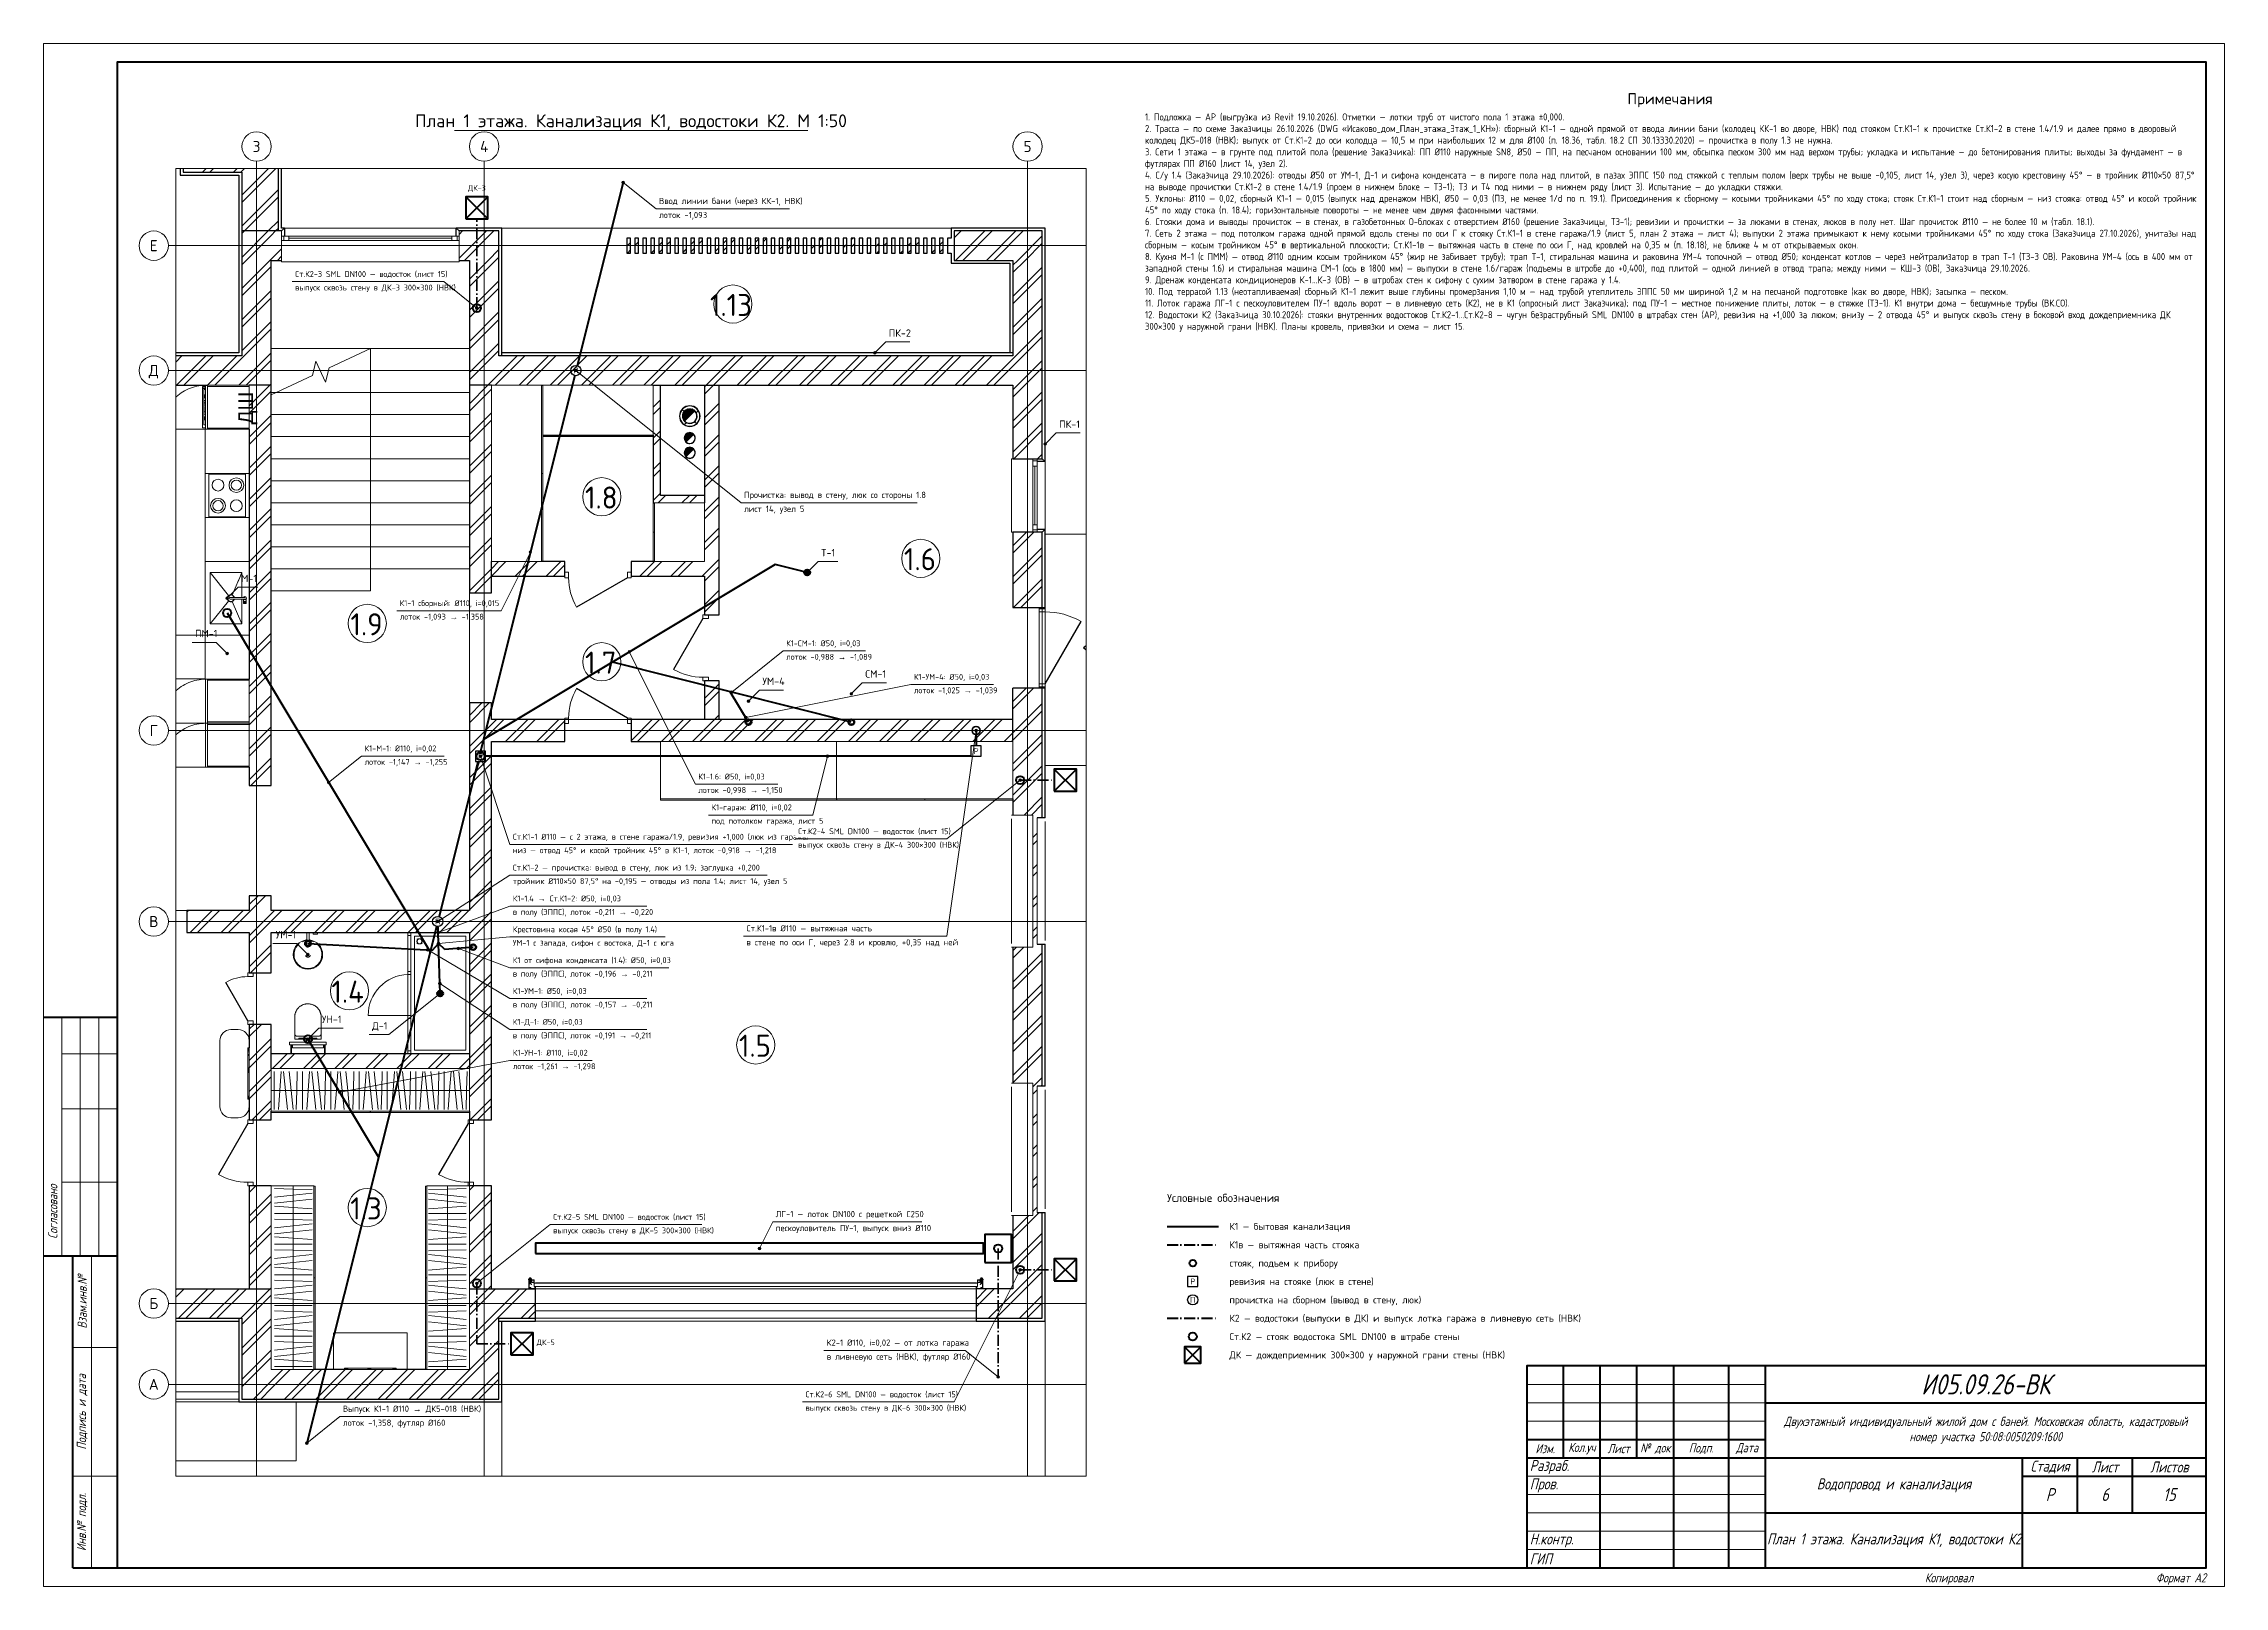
# Paper-space layout 'Лист' of a CAD drawing. Header units: millimetres. Extents: x 0 to 594, y 0 to 420.
# The model-space entities are those that its viewports show. They can reach past a viewport. Long polylines and large blocks are cut down to what shows.
import ezdxf
from ezdxf.enums import TextEntityAlignment as Align

# ---------------------------------------------------------------- set-up
doc = ezdxf.new("R2010")
doc.units = ezdxf.units.MM
for name, pattern in [('ОВ_ШП', [460, 300, -80, 0, -80]), ('Осевая 12-2-2', [16, 12, -2, 0, -2]), ('Пунктир 2-1_5', [3.5, 2, -1.5]), ('Сверху', [3.96875, 2.38125, -1.5875])]:
    doc.linetypes.add(name, pattern=pattern)
for name, color, linetype, lineweight in [('A-ANNO-NOTE', 8, 'Continuous', 13), ('A-AREA-IDEN', 8, 'Continuous', 13), ('A-COLS', 8, 'Continuous', 13), ('A-DETL-GENF', 9, 'Continuous', 13), ('A-DOOR', 8, 'Continuous', 13), ('A-DOOR-HDLN', 8, 'Пунктир 2-1_5', 13), ('A-FLOR', 9, 'Continuous', 13), ('A-GLAZ', 8, 'Continuous', 13), ('A-GLAZ-CWMG', 8, 'Continuous', 13), ('A-WALL', 8, 'Continuous', 13), ('A-WALL-PATT', 8, 'Continuous', 13), ('I-FURN', 9, 'Continuous', 13), ('M-EQPM', 9, 'Continuous', 13), ('P-SANR-FIXT', 9, 'Continuous', 13), ('S-GRID', 8, 'Continuous', 13), ('S-STRS', 9, 'Continuous', 13), ('АР_подложка', 8, 'Continuous', 13), ('ВК_арматура', 7, 'Continuous', 25), ('ВК_К1', 34, 'Continuous', 50), ('ВК_К1в', 34, 'Continuous', 35), ('ВК_К2', 5, 'Continuous', 50), ('ВК_марки', 7, 'Continuous', 18), ('ВК_оборуд_тонк', 8, 'Continuous', 18), ('ВК_оси', 7, 'Continuous', 13), ('ВК_текст', 7, 'Continuous', 18), ('Рамка', 7, 'Continuous', 50), ('Таблицы', 7, 'Continuous', 18), ('Текст', 7, 'Continuous', 18), ('Тонкие', 8, 'Continuous', 13)]:
    doc.layers.add(name, color=color, linetype=linetype, lineweight=lineweight)
doc.layers.add('ОВ_видовые', color=8, linetype='Continuous', lineweight=13, plot=False)
doc.styles.add('Arial', font='arial.ttf', dxfattribs={"height": 200})
doc.styles.add('GOST', font='isocpeur.ttf', dxfattribs={"width": 0.9})
doc.styles.add('GOST Common', font='GOST_Common.ttf', dxfattribs={"height": 300})
doc.styles.add('GOST_I', font='isocpeur.ttf', dxfattribs={"width": 0.8})
pattern_1 = [(45, (0, 0), (-212.132, 212.132), []), (45, (0, 100), (-212.132, 212.132), [])]
pattern_2 = [(225, (551.7, -90), (-630, -6e-14), [61.16, -829.8]), (225, (567.4, -49.8), (-630, -6e-14), [180, -710.96]), (225, (525.2, -63.5), (-630, -6e-14), [61.16, -829.8]), (225, (341.7, -187.8), (-630, -6e-14), [61.16, -829.8]), (225, (378.6, -126.4), (-630, -6e-14), [210, -680.96]), (225, (351.5, -125), (-630, -6e-14), [112.5, -778.46]), (225, (176.7, -45), (-630, -6e-14), [124.8, -766.16]), (225, (164.44, -32.75), (-630, -6e-14), [204.13, -686.82]), (225, (118.04, -50.63), (-630, -6e-14), [79.34, -811.62]), (225, (551.7, -420), (-630, -6e-14), [61.16, -829.8]), (225, (550.54, -396.65), (-630, -6e-14), [156.2, -734.76]), (225, (561.5, -357.2), (-630, -6e-14), [112.5, -778.46]), (225, (316.9, -493), (-630, -6e-14), [61.16, -829.8]), (225, (359.2, -426.2), (-630, -6e-14), [217.65, -673.3]), (225, (299.95, -456.94), (-630, -6e-14), [74.67, -816.28]), (225, (131.7, -420), (-630, -6e-14), [112.5, -778.46]), (225, (168.6, -358.6), (-630, -6e-14), [210, -680.96]), (225, (118.04, -380.63), (-630, -6e-14), [79.34, -811.62])]

psp = doc.layouts.new('Лист')

# ---------------------------------------------------------------- texts
at = {"layer": 'ВК_арматура', "style": 'GOST'}
for s, p in [('Р', (313, 83)), ('П', (313, 78))]:
    psp.add_text(s, height=1.6, dxfattribs=at).set_placement(p, align=Align.MIDDLE_CENTER)
at = {"layer": 'ВК_К2', "style": 'GOST'}
psp.add_text('ДК-3', height=1.5, dxfattribs=at).set_placement((118, 379.5), align=Align.BOTTOM_CENTER)
psp.add_text('ДК-5', height=1.5, dxfattribs=at).set_placement((134.3, 65.25), align=Align.BOTTOM_LEFT)
at = {"layer": 'ВК_оси', "style": 'GOST'}
for s, p in [('3', (58, 392)), ('4', (120, 392)), ('5', (268, 392)), ('Е', (30, 365)), ('Д', (30, 331)), ('Г', (30, 233)), ('В', (30, 181)), ('Б', (30, 77)), ('А', (30, 55))]:
    psp.add_text(s, height=3, dxfattribs=at).set_placement(p, align=Align.MIDDLE_CENTER)
at = {"layer": 'ВК_текст', "style": 'GOST'}
psp.add_text('Условные обозначения', height=2.2, dxfattribs=at).set_placement((306, 104), align=Align.BOTTOM_LEFT)
for s, p in [('К1 — бытовая канализация', (323, 98)), ('К1в — вытяжная часть стояка', (323, 93)), ('стояк, подъем к прибору', (323, 88)), ('ревизия на стояке (люк в стене)', (323, 83)), ('прочистка на сборном (вывод в стену, люк)', (323, 78)), ('К2 — водостоки (выпуски в ДК) и выпуск лотка гаража в ливневую сеть (НВК)', (323, 73)), ('Ст.К2 — стояк водостока SML DN100 в штрабе стены', (323, 68)), ('ДК — дождеприемник 300×300 у наружной грани стены (НВК)', (323, 63))]:
    psp.add_text(s, height=1.9, dxfattribs=at).set_placement(p, align=Align.MIDDLE_LEFT)
at = {"layer": 'Текст', "style": 'GOST'}
for s, height, p in [('Примечания', 3, (443, 405)), ('План 1 этажа. Канализация К1, водостоки К2. М 1:50', 3.5, (160, 399))]:
    psp.add_text(s, height=height, dxfattribs=at).set_placement(p, align=Align.MIDDLE_CENTER)
at = {"layer": 'Текст'}
for s, insert, char_height, width, attachment_point, style in [('1. Подложка — АР (выгрузка из Revit 19.10.2026). Отметки — лотки труб от чистого пола 1 этажа ±0,000.\\P2. Трасса — по схеме Заказчицы 26.10.2026 (DWG «Исаково_дом_План_этажа_Этаж_1_КН»): сборный К1-1 — одной прямой от ввода линии бани (колодец КК-1 во дворе, НВК) под стояком Ст.К1-1 к прочистке Ст.К1-2 в стене 1.4/1.9 и далее прямо в дворовый колодец ДК5-018 (НВК); выпуск от Ст.К1-2 до оси колодца — 10,5 м при наибольших 12 м для Ø100 (п. 18.36, табл. 18.2 СП 30.13330.2020) — прочистка в полу 1.3 не нужна.\\P3. Сети 1 этажа — в грунте под плитой пола (решение Заказчика): ПП Ø110 наружные SN8, Ø50 — ПП, на песчаном основании 100 мм, обсыпка песком 300 мм над верхом трубы; укладка и испытание — до бетонирования плиты; выходы за фундамент — в футлярах ПП Ø160 (лист 14, узел 2).\\P4. С/у 1.4 (Заказчица 29.10.2026): отводы Ø50 от УМ-1, Д-1 и сифона конденсата — в пироге пола над плитой, в пазах ЭППС 150 под стяжкой с теплым полом (верх трубы не выше -0,105, лист 14, узел 3), через косую крестовину 45° — в тройник Ø110×50 87,5° на выводе прочистки Ст.К1-2 в стене 1.4/1.9 (проем в нижнем блоке — ТЗ-1); Т3 и Т4 под ними — в нижнем ряду (лист 3). Испытание — до укладки стяжки.\\P5. Уклоны: Ø110 — 0,02, сборный К1-1 — 0,015 (выпуск над дренажом НВК), Ø50 — 0,03 (П3, не менее 1/d по п. 19.1). Присоединения к сборному — косыми тройниками 45° по ходу стока; стояк Ст.К1-1 стоит над сборным — низ стояка: отвод 45° и косой тройник 45° по ходу стока (п. 18.4); горизонтальные повороты — не менее чем двумя фасонными частями.\\P6. Стояки дома и выводы прочисток — в стенах, в газобетонных О-блоках с отверстием Ø160 (решение Заказчицы, ТЗ-1); ревизии и прочистки — за люками в стенах, люков в полу нет. Шаг прочисток Ø110 — не более 10 м (табл. 18.1).\\P7. Сеть 2 этажа — под потолком гаража одной прямой вдоль стены по оси Г к стояку Ст.К1-1 в стене гаража/1.9 (лист 5, план 2 этажа — лист 4); выпуски 2 этажа примыкают к нему косыми тройниками 45° по ходу стока (Заказчица 27.10.2026), унитазы над сборным — косым тройником 45° в вертикальной плоскости; Ст.К1-1в — вытяжная часть в стене по оси Г, над кровлей на 0,35 м (п. 18.18), не ближе 4 м от открываемых окон.\\P8. Кухня М-1 (с ПММ) — отвод Ø110 одним косым тройником 45° (жир не забивает трубу); трап Т-1, стиральная машина и раковина УМ-4 топочной — отвод Ø50; конденсат котлов — через нейтрализатор в трап Т-1 (ТЗ-3 ОВ). Раковина УМ-4 (ось в 400 мм от западной стены 1.6) и стиральная машина СМ-1 (ось в 1800 мм) — выпуски в стене 1.6/гараж (подъемы в штробе до +0,400), под плитой — одной линией в отвод трапа; между ними — КШ-3 (ОВ), Заказчица 29.10.2026.\\P9. Дренаж конденсата кондиционеров К-1...К-3 (ОВ) — в штробах стен к сифону с сухим затвором в стене гаража у 1.4.\\P10. Под террасой 1.13 (неотапливаемая) сборный К1-1 лежит выше глубины промерзания 1,10 м — над трубой утеплитель ЭППС 50 мм шириной 1,2 м на песчаной подготовке (как во дворе, НВК); засыпка — песком.\\P11. Лоток гаража ЛГ-1 с пескоуловителем ПУ-1 вдоль ворот — в ливневую сеть (К2), не в К1 (опросный лист Заказчика); под ПУ-1 — местное понижение плиты, лоток — в стяжке (ТЗ-1). К1 внутри дома — бесшумные трубы (ВК.СО).\\P12. Водостоки К2 (Заказчица 30.10.2026): стояки внутренних водостоков Ст.К2-1...Ст.К2-8 — чугун безраструбный SML DN100 в штрабах стен (АР), ревизия на +1,000 за люком; внизу — 2 отвода 45° и выпуск сквозь стену в боковой вход дождеприемника ДК 300×300 у наружной грани (НВК). Планы кровель, привязки и схема — лист 15.', (300, 401), 1.9, 286, 1, 'GOST'), ('{\\W0.8;\\Q15;Двухэтажный индивидуальный жилой дом с баней. Московская область, кадастровый номер участка 50:08:0050209:1600}', (529, 42.5), 2.5, 116, 5, 'GOST_I'), ('{\\W0.8;\\Q15;Водопровод и канализация}', (504, 27.5), 3, 66, 5, 'GOST_I'), ('{\\W0.8;\\Q15;План 1 этажа. Канализация К1, водостоки К2}', (504, 12.5), 3, 66, 5, 'GOST_I')]:
    psp.add_mtext(s, dxfattribs=dict(at, insert=insert, char_height=char_height, width=width, attachment_point=attachment_point, style=style))
at = {"layer": 'Текст', "char_height": 2.5, "attachment_point": 5, "rotation": 90, "style": 'GOST_I'}
for s, insert in [('{\\W0.8;\\Q15;Согласовано}', (2.5, 102)), ('{\\W0.8;\\Q15;Взам.инв.№}', (10.5, 77.5)), ('{\\W0.8;\\Q15;Подпись и дата}', (10.5, 47.5)), ('{\\W0.8;\\Q15;Инв.№ подл.}', (10.5, 17.5))]:
    psp.add_mtext(s, dxfattribs=dict(at, insert=insert))
at = {"layer": 'Текст', "style": 'GOST_I'}
for s, insert, char_height, attachment_point in [('{\\W0.8;\\Q15;И05.09.26-ВК}', (529, 55), 5.5, 5), ('{\\W0.8;\\Q15;Изм.}', (409, 37.5), 2.5, 5), ('{\\W0.8;\\Q15;Кол.уч}', (419, 37.5), 2.5, 5), ('{\\W0.8;\\Q15;Лист}', (429, 37.5), 2.5, 5), ('{\\W0.8;\\Q15;№ док}', (439, 37.5), 2.5, 5), ('{\\W0.8;\\Q15;Подп.}', (451.5, 37.5), 2.5, 5), ('{\\W0.8;\\Q15;Дата}', (464, 37.5), 2.5, 5), ('{\\W0.8;\\Q15;Разраб.}', (404.8, 32.5), 3, 4), ('{\\W0.8;\\Q15;}', (424.8, 32.5), 3, 4), ('{\\W0.8;\\Q15;}', (459.6, 32.5), 3, 4), ('{\\W0.8;\\Q15;Стадия}', (546.5, 32.5), 3, 5), ('{\\W0.8;\\Q15;Лист}', (561.5, 32.5), 3, 5), ('{\\W0.8;\\Q15;Листов}', (579, 32.5), 3, 5), ('{\\W0.8;\\Q15;Пров.}', (404.8, 27.5), 3, 4), ('{\\W0.8;\\Q15;}', (424.8, 27.5), 3, 4), ('{\\W0.8;\\Q15;}', (459.6, 27.5), 3, 4), ('{\\W0.8;\\Q15;Р}', (546.5, 25), 3.5, 5), ('{\\W0.8;\\Q15;6}', (561.5, 25), 3.5, 5), ('{\\W0.8;\\Q15;15}', (579, 25), 3.5, 5), ('{\\W0.8;\\Q15;Н.контр.}', (404.8, 12.5), 3, 4), ('{\\W0.8;\\Q15;}', (424.8, 12.5), 3, 4), ('{\\W0.8;\\Q15;}', (459.6, 12.5), 3, 4), ('{\\W0.8;\\Q15;ГИП}', (404.8, 7.5), 3, 4), ('{\\W0.8;\\Q15;}', (424.8, 7.5), 3, 4), ('{\\W0.8;\\Q15;}', (459.6, 7.5), 3, 4), ('{\\W0.8;\\Q15;Копировал}', (519, 2), 2.5, 5), ('{\\W0.8;\\Q15;Формат А2}', (589, 2), 2.5, 6)]:
    psp.add_mtext(s, dxfattribs=dict(at, insert=insert, char_height=char_height, attachment_point=attachment_point))

msp = doc.modelspace()

# ---------------------------------------------------------------- blocks, each defined once
blk = doc.blocks.new('INT 04 Душевая кабина - INT 04 Душевая кабина-1563465-Этаж 1 - Планировка')
at = {"layer": 'P-SANR-FIXT'}
for p, q in [((300, 400), (-400, 400)), ((-400, 400), (-400, -1150)), ((-355, 355), (-365, 365)), ((-355, 305), (-365, 295)), ((-305, 355), (-295, 365)), ((-305, 305), (-295, 295)), ((300, -1150), (300, 400)), ((-400, -1150), (300, -1150))]:
    blk.add_line(p, q, dxfattribs=at)
at = {"layer": 'P-SANR-FIXT', "flags": 128}
for points in [[(-295, 330), (-295, 331), (-295, 333), (-295, 334), (-295, 336), (-296, 337), (-296, 338), (-296, 340), (-297, 341), (-297, 342), (-298, 344), (-298, 345), (-299, 346), (-300, 347), (-300, 349), (-301, 350), (-302, 351), (-303, 352), (-304, 353), (-305, 354), (-306, 355), (-307, 356), (-308, 357), (-309, 358), (-310, 359), (-311, 359), (-312, 360), (-314, 361), (-315, 362), (-316, 362), (-317, 363), (-319, 363), (-320, 364), (-321, 364), (-323, 364), (-324, 364), (-325, 365), (-327, 365), (-328, 365), (-330, 365), (-331, 365), (-332, 365), (-334, 365), (-335, 365), (-337, 364), (-338, 364), (-339, 364), (-341, 363), (-342, 363), (-343, 362), (-345, 362), (-346, 361), (-347, 361), (-348, 360), (-349, 359), (-351, 358), (-352, 357), (-353, 357), (-354, 356), (-355, 355), (-356, 354), (-357, 353), (-358, 352), (-358, 350), (-359, 349), (-360, 348), (-361, 347), (-361, 346), (-362, 344), (-362, 343), (-363, 342), (-363, 340), (-364, 339), (-364, 338), (-364, 336), (-365, 335), (-365, 334), (-365, 332), (-365, 331), (-365, 330)], [(-365, 330), (-365, 329), (-365, 327), (-365, 326), (-365, 324), (-364, 323), (-364, 322), (-364, 320), (-363, 319), (-363, 318), (-362, 316), (-362, 315), (-361, 314), (-360, 313), (-360, 311), (-359, 310), (-358, 309), (-357, 308), (-356, 307), (-355, 306), (-354, 305), (-353, 304), (-352, 303), (-351, 302), (-350, 301), (-349, 301), (-348, 300), (-346, 299), (-345, 298), (-344, 298), (-343, 297), (-341, 297), (-340, 296), (-339, 296), (-337, 296), (-336, 296), (-335, 295), (-333, 295), (-332, 295), (-330, 295), (-329, 295), (-328, 295), (-326, 295), (-325, 295), (-323, 296), (-322, 296), (-321, 296), (-319, 297), (-318, 297), (-317, 298), (-315, 298), (-314, 299), (-313, 299), (-312, 300), (-311, 301), (-309, 302), (-308, 303), (-307, 303), (-306, 304), (-305, 305), (-304, 306), (-303, 307), (-302, 308), (-302, 310), (-301, 311), (-300, 312), (-299, 313), (-299, 314), (-298, 316), (-298, 317), (-297, 318), (-297, 320), (-296, 321), (-296, 322), (-296, 324), (-295, 325), (-295, 326), (-295, 328), (-295, 329), (-295, 330)]]:
    blk.add_lwpolyline(points, dxfattribs=at)
at = {"layer": 'P-SANR-FIXT'}
for radius, start, end in [(35, 0, 180), (35, 180, 0), (33, 0, 180), (33, 180, 0)]:
    blk.add_arc((-330, 330), radius, start, end, dxfattribs=at)
blk = doc.blocks.new('INT 04 Раковина - INT 04 Раковина-1563492-Этаж 1 - Планировка')
at = {"layer": 'P-SANR-FIXT'}
for p, q in [((-200, 1), (-200, -1)), ((-190, -1), (-190, 1)), ((190, 1), (190, -1)), ((200, -1), (200, 1)), ((1, -190), (-1, -190)), ((-1, -200), (1, -200))]:
    blk.add_line(p, q, dxfattribs=at)
for centre, radius, start, end in [((-1, 1), 199, 94.0124, 180), ((-1, 1), 189, 128.5714, 180), ((-1, 1), 189, 94.235, 112.5259), ((1, 1), 199, 360, 85.9351), ((1, 1), 189, 67.4741, 85.72), ((1, 1), 189, 360, 51.4286), ((-1, -1), 199, 180, 270), ((-1, -1), 189, 180, 270), ((0, 0), 35, 201.4717, 338.5283), ((0, 0), 33, 207.8374, 332.1626), ((1, -1), 199, 270, 360), ((1, -1), 189, 270, 0)]:
    blk.add_arc(centre, radius, start, end, dxfattribs=at)
blk = doc.blocks.new('INT 04 Смеситель настенный - INT 04 Смеситель настенный-1566558-Этаж 1 - Планировка')
at = {"layer": 'P-SANR-FIXT'}
for p, q in [((-30, 30), (-30, 26)), ((-30, 26), (-29, 26)), ((-30, 26), (30, 26)), ((-15, 26), (-15, -125)), ((15, -125), (15, 26)), ((29, 26), (30, 26)), ((30, 26), (30, 30)), ((70, 30), (70, 26)), ((70, 26), (71, 26)), ((70, 26), (130, 26)), ((70, 24), (70, 6)), ((70, 24), (130, 24)), ((70, 6), (130, 6)), ((72, 26), (72, 24)), ((128, 24), (128, 26)), ((129, 26), (130, 26)), ((130, 26), (130, 30)), ((130, 6), (130, 24))]:
    blk.add_line(p, q, dxfattribs=at)
at = {"layer": 'P-SANR-FIXT', "flags": 128}
for points in [[(-15, -125), (-15, -126), (-15, -127), (-15, -129), (-15, -130), (-15, -131), (-15, -132), (-15, -133), (-15, -134), (-15, -136), (-15, -137), (-15, -138), (-15, -139), (-15, -140), (-15, -141), (-15, -142), (-15, -143), (-15, -144), (-15, -145), (-15, -146), (-15, -147), (-15, -147), (-15, -148), (-15, -149), (-15, -150), (-15, -150), (-15, -151), (-15, -151), (-15, -152), (-15, -153), (-15, -153), (-15, -153), (-15, -154), (-15, -154), (-15, -154), (-15, -155), (-15, -155), (-15, -155), (-15, -155), (-15, -155)], [(15, -155), (15, -155), (15, -155), (15, -155), (15, -155), (15, -154), (15, -154), (15, -154), (15, -153), (15, -153), (15, -153), (15, -152), (15, -152), (15, -151), (15, -150), (15, -150), (15, -149), (15, -148), (15, -148), (15, -147), (15, -146), (15, -145), (15, -144), (15, -143), (15, -142), (15, -141), (15, -140), (15, -139), (15, -138), (15, -137), (15, -136), (15, -135), (15, -134), (15, -132), (15, -131), (15, -130), (15, -129), (15, -128), (15, -127), (15, -125), (15, -125)]]:
    blk.add_lwpolyline(points, dxfattribs=at)
at = {"layer": 'P-SANR-FIXT'}
for start, end in [(165, 255), (180, 360), (285, 20.653)]:
    blk.add_arc((0, -155), 15, start, end, dxfattribs=at)
blk = doc.blocks.new('INT 04 Сифон - INT 04 Сифон-1566560-Этаж 1 - Планировка')
at = {"layer": 'P-SANR-FIXT'}
for p, q in [((-30, 200), (-30, 197)), ((-30, 200), (-15, 200)), ((15, 200), (30, 200)), ((30, 197), (30, 200))]:
    blk.add_line(p, q, dxfattribs=at)
blk = doc.blocks.new('INT 04 Унитаз - Унитаз подвесной Tece TECEspring K 9700997-1563499-Этаж 1 - Планировка')
at = {"layer": 'P-SANR-FIXT'}
for p, q in [((-180, 0), (-180, 0)), ((-180, 0), (-123, 0)), ((-180, 0), (-180, -70)), ((-25, 30), (-25, 0)), ((-20, 30), (-25, 30)), ((25, 30), (20, 30)), ((25, 0), (25, 30)), ((-180, 0), (-180, -300)), ((-180, -70), (-180, -300)), ((-36, -40), (-150, -40)), ((150, -40), (35, -40)), ((123, 0), (180, 0)), ((180, -300), (180, 0)), ((180, 0), (180, 0)), ((180, -70), (180, 0)), ((180, -300), (180, -70))]:
    blk.add_line(p, q, dxfattribs=at)
at = {"layer": 'P-SANR-FIXT', "flags": 128}
for points in [[(-150, -40), (-151, -40), (-152, -40), (-154, -40), (-155, -40), (-156, -41), (-157, -41), (-158, -41), (-159, -42), (-161, -42), (-162, -42), (-163, -43), (-164, -43), (-165, -44), (-166, -45), (-167, -45), (-168, -46), (-169, -47), (-170, -47), (-171, -48), (-172, -49), (-172, -50), (-173, -51), (-174, -52), (-175, -53), (-175, -54), (-176, -55), (-176, -56), (-177, -57), (-178, -58), (-178, -59), (-178, -60), (-179, -61), (-179, -63), (-179, -64), (-180, -65), (-180, -66), (-180, -67), (-180, -68), (-180, -70), (-180, -70)], [(180, -70), (180, -69), (180, -68), (180, -66), (180, -65), (179, -64), (179, -63), (179, -62), (178, -61), (178, -59), (178, -58), (177, -57), (177, -56), (176, -55), (175, -54), (175, -53), (174, -52), (173, -51), (173, -50), (172, -49), (171, -48), (170, -48), (169, -47), (168, -46), (167, -45), (166, -45), (165, -44), (164, -44), (163, -43), (162, -42), (161, -42), (160, -42), (159, -41), (157, -41), (156, -41), (155, -40), (154, -40), (153, -40), (152, -40), (150, -40), (150, -40)], [(-180, -300), (-180, -307), (-179, -314), (-179, -322), (-178, -329), (-176, -336), (-175, -343), (-173, -350), (-171, -357), (-168, -363), (-166, -370), (-163, -377), (-160, -383), (-156, -389), (-153, -396), (-149, -402), (-144, -407), (-140, -413), (-135, -419), (-130, -424), (-125, -429), (-120, -434), (-115, -439), (-109, -443), (-103, -447), (-97, -451), (-91, -455), (-85, -459), (-78, -462), (-72, -465), (-65, -468), (-58, -470), (-52, -472), (-45, -474), (-38, -476), (-31, -477), (-23, -478), (-16, -479), (-9, -480), (-2, -480), (5, -480), (12, -480), (20, -479), (27, -478), (34, -477), (41, -475), (48, -474), (55, -471), (62, -469), (68, -467), (75, -464), (81, -461), (88, -457), (94, -454), (100, -450), (106, -446), (112, -441), (117, -437), (123, -432), (128, -427), (133, -422), (137, -416), (142, -411), (146, -405), (150, -399), (154, -393), (158, -387), (161, -380), (164, -374), (167, -367), (170, -360), (172, -353), (174, -347), (176, -340), (177, -333), (178, -325), (179, -318), (180, -311), (180, -304), (180, -300)], [(-180, -300), (-180, -307), (-179, -314), (-179, -322), (-178, -329), (-176, -336), (-175, -343), (-173, -350), (-171, -357), (-169, -363), (-166, -370), (-163, -377), (-160, -383), (-156, -389), (-153, -396), (-149, -402), (-144, -408), (-140, -413), (-135, -419), (-131, -424), (-125, -429), (-120, -434), (-115, -439), (-109, -443), (-103, -447), (-97, -452), (-91, -455), (-85, -459), (-78, -462), (-72, -465), (-65, -468), (-58, -470), (-52, -472), (-45, -474), (-38, -476), (-31, -477), (-23, -479), (-16, -479), (-9, -480), (-2, -480), (5, -480), (12, -480), (20, -479), (27, -478), (34, -477), (41, -475), (48, -474), (55, -472), (62, -469), (68, -467), (75, -464), (81, -461), (88, -457), (94, -454), (100, -450), (106, -446), (112, -441), (117, -437), (123, -432), (128, -427), (133, -422), (138, -416), (142, -411), (146, -405), (150, -399), (154, -393), (158, -387), (161, -380), (164, -374), (167, -367), (170, -360), (172, -353), (174, -347), (176, -340), (177, -333), (178, -325), (179, -318), (180, -311), (180, -304), (180, -300)]]:
    blk.add_lwpolyline(points, dxfattribs=at)
at = {"layer": 'P-SANR-FIXT'}
for centre, start, end in [((-150, -70), 90, 180), ((150, -70), 360, 90)]:
    blk.add_arc(centre, 30, start, end, dxfattribs=at)
blk = doc.blocks.new('INT 04 Инсталяция - Комплект для установки подвесного унитаза_ TECEnov-1563503-Этаж 1 - Планировка')
at = {"layer": 'P-SANR-FIXT'}
for p, q in [((-25, 30), (-25, 0)), ((25, 0), (25, 30))]:
    blk.add_line(p, q, dxfattribs=at)
blk = doc.blocks.new('INT 04 Инсталляция для унитаза - Инсталляция для унитаза-1566561-Этаж 1 - Планировка')
at = {"layer": 'P-SANR-FIXT'}
for p, q in [((-250, 0), (-250, -5)), ((-210, -5), (-210, 0)), ((210, 0), (210, -5)), ((250, -5), (250, 0)), ((-210, -5), (-250, -5)), ((-250, -120), (250, -120)), ((-250, -120), (-250, -160)), ((250, -160), (-250, -160)), ((-235, -5), (-235, -120)), ((-225, -120), (-225, -5)), ((-210, -80), (-210, -120)), ((-170, -80), (-210, -80)), ((-170, -80), (170, -80)), ((-20, -160), (-20, -200)), ((20, -200), (20, -160)), ((210, -80), (170, -80)), ((250, -5), (210, -5)), ((210, -120), (210, -80)), ((225, -5), (225, -120)), ((235, -120), (235, -5)), ((250, -120), (250, -160))]:
    blk.add_line(p, q, dxfattribs=at)
blk = doc.blocks.new('INT 04 К - Клавиша с двумя прямоугольными кнопками-1566562-Этаж 1 - Планировка')
at = {"layer": 'P-SANR-FIXT'}
for p, q in [((0, 0), (246, 0)), ((0, 0), (0, -13)), ((246, -13), (246, 0)), ((246, -13), (0, -13))]:
    blk.add_line(p, q, dxfattribs=at)
blk = doc.blocks.new('Прямоугольный импост - Прямоугольный импост чёрный-1563507-Этаж 1 - Планировка')
at = {"layer": 'A-GLAZ-CWMG'}
for p, q in [((-40, -20), (-40, 20)), ((-40, 20), (0, 20)), ((0, 20), (0, -20)), ((0, -20), (-40, -20))]:
    blk.add_line(p, q, dxfattribs=at)
blk = doc.blocks.new('Прямоугольный импост - Прямоугольный импост чёрный-1563508-Этаж 1 - Планировка')
at = {"layer": 'A-GLAZ-CWMG'}
for p, q in [((0, 20), (-40, 20)), ((-40, 20), (-40, -20)), ((0, -20), (0, 20)), ((-40, -20), (0, -20))]:
    blk.add_line(p, q, dxfattribs=at)
blk = doc.blocks.new('INT 18 Шкаф - INT 18 Шкаф-1563560-Этаж 1 - Планировка')
at = {"layer": 'A-DETL-GENF'}
for p, q in [((-1311, 307), (-1311, -207)), ((-1234, 50), (-1215, 307)), ((-1184, 307), (-1157, 50)), ((-1080, 50), (-1107, 307)), ((-1003, 50), (-995, 307)), ((-926, 307), (-926, -207)), ((-849, 50), (-830, 307)), ((-798, 307), (-771, 50)), ((-694, 50), (-721, 307)), ((-617, 50), (-609, 307)), ((-540, 307), (-540, -207)), ((-463, 50), (-444, 307)), ((-413, 307), (-386, 50)), ((-309, 50), (-336, 307)), ((-231, 50), (-224, 307)), ((-154, 307), (-154, -207)), ((-77, 50), (-58, 307)), ((-27, 307), (0, 50)), ((77, 50), (50, 307)), ((154, 50), (162, 307)), ((231, 307), (231, -207)), ((309, 50), (327, 307)), ((359, 307), (386, 50)), ((463, 50), (436, 307)), ((540, 50), (548, 307)), ((617, 307), (617, -207)), ((694, 50), (713, 307)), ((744, 307), (771, 50)), ((849, 50), (822, 307)), ((926, 50), (934, 307)), ((1003, 307), (1003, -207)), ((1080, 50), (1099, 307)), ((1130, 307), (1157, 50)), ((1234, 50), (1207, 307)), ((1311, 50), (1319, 307)), ((-1350, 50), (-964, 50)), ((-1234, 50), (-1253, -207)), ((-1157, 50), (-1130, -207)), ((-1080, 50), (-1053, -207)), ((-1003, 50), (-1011, -207)), ((-964, 50), (-579, 50)), ((-849, 50), (-867, -207)), ((-771, 50), (-744, -207)), ((-694, 50), (-667, -207)), ((-617, 50), (-625, -207)), ((-579, 50), (-193, 50)), ((-463, 50), (-482, -207)), ((-386, 50), (-359, -207)), ((-309, 50), (-282, -207)), ((-231, 50), (-239, -207)), ((-193, 50), (193, 50)), ((-77, 50), (-96, -207)), ((0, 50), (27, -207)), ((77, 50), (104, -207)), ((154, 50), (146, -207)), ((193, 50), (579, 50)), ((309, 50), (290, -207)), ((386, 50), (413, -207)), ((463, 50), (490, -207)), ((540, 50), (532, -207)), ((579, 50), (964, 50)), ((694, 50), (675, -207)), ((771, 50), (798, -207)), ((849, 50), (876, -207)), ((926, 50), (918, -207)), ((964, 50), (1350, 50)), ((1080, 50), (1061, -207)), ((1157, 50), (1184, -207)), ((1234, 50), (1261, -207)), ((1311, 50), (1304, -207))]:
    blk.add_line(p, q, dxfattribs=at)
at = {"layer": 'I-FURN'}
for p, q in [((-1350, 350), (1350, 350)), ((-1350, 350), (-1350, -230)), ((1350, -230), (1350, 350)), ((1350, -230), (-1350, -230)), ((-1349, -232), (-1, -232)), ((-1349, -232), (-1349, -250)), ((-1, -250), (-1349, -250)), ((-1, -250), (-1, -232)), ((1, -232), (1348, -232)), ((1, -232), (1, -250)), ((1348, -250), (1, -250)), ((1348, -250), (1348, -232))]:
    blk.add_line(p, q, dxfattribs=at)
blk = doc.blocks.new('INT 18 Шкаф - INT 18 Шкаф-1563600-Этаж 1 - Планировка')
at = {"layer": 'A-DETL-GENF'}
for p, q in [((-1208, 307), (-1208, -207)), ((-1125, 50), (-1106, 307)), ((-1069, 307), (-1042, 50)), ((-958, 50), (-985, 307)), ((-875, 50), (-867, 307)), ((-792, 307), (-792, -207)), ((-708, 50), (-690, 307)), ((-652, 307), (-625, 50)), ((-542, 50), (-569, 307)), ((-458, 50), (-450, 307)), ((-375, 307), (-375, -207)), ((-292, 50), (-273, 307)), ((-235, 307), (-208, 50)), ((-125, 50), (-152, 307)), ((-42, 50), (-34, 307)), ((42, 307), (42, -207)), ((125, 50), (144, 307)), ((181, 307), (208, 50)), ((292, 50), (265, 307)), ((375, 50), (383, 307)), ((458, 307), (458, -207)), ((542, 50), (560, 307)), ((598, 307), (625, 50)), ((708, 50), (681, 307)), ((792, 50), (800, 307)), ((875, 307), (875, -207)), ((958, 50), (977, 307)), ((1015, 307), (1042, 50)), ((1125, 50), (1098, 307)), ((1208, 50), (1216, 307)), ((-1250, 50), (-833, 50)), ((-1125, 50), (-1144, -207)), ((-1042, 50), (-1015, -207)), ((-958, 50), (-931, -207)), ((-875, 50), (-883, -207)), ((-833, 50), (-417, 50)), ((-708, 50), (-727, -207)), ((-625, 50), (-598, -207)), ((-542, 50), (-515, -207)), ((-458, 50), (-466, -207)), ((-417, 50), (0, 50)), ((-292, 50), (-310, -207)), ((-208, 50), (-181, -207)), ((-125, 50), (-98, -207)), ((-42, 50), (-50, -207)), ((0, 50), (417, 50)), ((125, 50), (106, -207)), ((208, 50), (235, -207)), ((292, 50), (319, -207)), ((375, 50), (367, -207)), ((417, 50), (833, 50)), ((542, 50), (523, -207)), ((625, 50), (652, -207)), ((708, 50), (735, -207)), ((792, 50), (784, -207)), ((833, 50), (1250, 50)), ((958, 50), (940, -207)), ((1042, 50), (1069, -207)), ((1125, 50), (1152, -207)), ((1208, 50), (1200, -207))]:
    blk.add_line(p, q, dxfattribs=at)
at = {"layer": 'I-FURN'}
for p, q in [((-1250, 350), (1250, 350)), ((-1250, 350), (-1250, -230)), ((1250, -230), (1250, 350)), ((1250, -230), (-1250, -230)), ((-1248, -232), (-1, -232)), ((-1248, -232), (-1248, -250)), ((-1, -250), (-1248, -250)), ((-1, -250), (-1, -232)), ((1, -232), (1248, -232)), ((1, -232), (1, -250)), ((1248, -250), (1, -250)), ((1248, -250), (1248, -232))]:
    blk.add_line(p, q, dxfattribs=at)
blk = doc.blocks.new('INT 18 Шкаф - INT 18 Шкаф-1563638-Этаж 1 - Планировка')
at = {"layer": 'A-DETL-GENF'}
for p, q in [((-1208, -307), (-1208, 207)), ((-1125, -50), (-1144, 207)), ((-1042, -50), (-1015, 207)), ((-958, -50), (-931, 207)), ((-875, -50), (-883, 207)), ((-792, -307), (-792, 207)), ((-708, -50), (-727, 207)), ((-625, -50), (-598, 207)), ((-542, -50), (-515, 207)), ((-458, -50), (-466, 207)), ((-375, -307), (-375, 207)), ((-292, -50), (-310, 207)), ((-208, -50), (-181, 207)), ((-125, -50), (-98, 207)), ((-42, -50), (-50, 207)), ((42, -307), (42, 207)), ((125, -50), (106, 207)), ((208, -50), (235, 207)), ((292, -50), (319, 207)), ((375, -50), (367, 207)), ((458, -307), (458, 207)), ((542, -50), (523, 207)), ((625, -50), (652, 207)), ((708, -50), (735, 207)), ((792, -50), (784, 207)), ((875, -307), (875, 207)), ((958, -50), (940, 207)), ((1042, -50), (1069, 207)), ((1125, -50), (1152, 207)), ((1208, -50), (1200, 207)), ((-1250, -50), (-833, -50)), ((-1125, -50), (-1106, -307)), ((-1069, -307), (-1042, -50)), ((-958, -50), (-985, -307)), ((-875, -50), (-867, -307)), ((-833, -50), (-417, -50)), ((-708, -50), (-690, -307)), ((-652, -307), (-625, -50)), ((-542, -50), (-569, -307)), ((-458, -50), (-450, -307)), ((-417, -50), (0, -50)), ((-292, -50), (-273, -307)), ((-235, -307), (-208, -50)), ((-125, -50), (-152, -307)), ((-42, -50), (-34, -307)), ((0, -50), (417, -50)), ((125, -50), (144, -307)), ((181, -307), (208, -50)), ((292, -50), (265, -307)), ((375, -50), (383, -307)), ((417, -50), (833, -50)), ((542, -50), (560, -307)), ((598, -307), (625, -50)), ((708, -50), (681, -307)), ((792, -50), (800, -307)), ((833, -50), (1250, -50)), ((958, -50), (977, -307)), ((1015, -307), (1042, -50)), ((1125, -50), (1098, -307)), ((1208, -50), (1216, -307))]:
    blk.add_line(p, q, dxfattribs=at)
at = {"layer": 'I-FURN'}
for p, q in [((-1250, 230), (-1250, -350)), ((-1250, 230), (1250, 230)), ((-1248, 250), (-1, 250)), ((-1248, 250), (-1248, 232)), ((-1, 232), (-1248, 232)), ((-1, 232), (-1, 250)), ((1, 250), (1248, 250)), ((1, 250), (1, 232)), ((1248, 232), (1, 232)), ((1248, 232), (1248, 250)), ((1250, -350), (1250, 230)), ((1250, -350), (-1250, -350))]:
    blk.add_line(p, q, dxfattribs=at)
blk = doc.blocks.new('INT 15 Тумба овальная - INT 15 Тумба овальная-1356788-Этаж 1 - Планировка')
at = {"layer": 'I-FURN'}
for p, q in [((-600, 50), (-600, -50)), ((450, 200), (-450, 200)), ((600, -50), (600, 50))]:
    blk.add_line(p, q, dxfattribs=at)
for centre, start, end in [((-450, 50), 90, 180), ((450, 50), 360, 90), ((-450, -50), 180, 270), ((450, -50), 270, 360)]:
    blk.add_arc(centre, 150, start, end, dxfattribs=at)
blk = doc.blocks.new('Прямоугольный импост - Прямоугольный импост чёрный-1563676-Этаж 1 - Планировка')
at = {"layer": 'A-GLAZ-CWMG'}
for p, q in [((13728, 9653), (13768, 9653)), ((13728, 9213), (13728, 9653)), ((13768, 9653), (13768, 9213)), ((13768, 9213), (13728, 9213))]:
    blk.add_line(p, q, dxfattribs=at)
blk = doc.blocks.new('INT 19 Дверь входная одностворчатая с остеклением - 1100 х 2480 ОС-Сверху 2-1581826-Этаж 1 - Планировка')
at = {"layer": 'A-DOOR', "lineweight": 25}
for p, q in [((-30, 940), (-30, 842)), ((-30, 940), (0, 940)), ((0, 940), (30, 940)), ((30, 940), (30, 842)), ((490, 240), (-359, 730)), ((-65, 842), (0, 764)), ((-30, 842), (-65, 842)), ((65, 842), (0, 764)), ((30, 842), (65, 842))]:
    blk.add_line(p, q, dxfattribs=at)
at = {"layer": 'A-DOOR'}
for p, q in [((-550, 240), (-530, 240)), ((-550, 240), (-550, 160)), ((-550, 160), (-530, 160)), ((-530, 160), (-530, 240)), ((-530, 240), (-490, 240)), ((-530, 160), (-530, 240)), ((-490, 160), (-530, 160)), ((-490, 240), (490, 240)), ((-490, 240), (-490, 160)), ((-490, 160), (490, 160)), ((530, 240), (490, 240)), ((490, 240), (490, 160)), ((490, 160), (530, 160)), ((530, 240), (550, 240)), ((530, 160), (530, 240)), ((530, 160), (530, 240)), ((530, 160), (550, 160)), ((550, 240), (550, 160))]:
    blk.add_line(p, q, dxfattribs=at)
blk.add_arc((490, 240), 980, 150, 180, dxfattribs=at)
blk = doc.blocks.new('INT 19 Дверь межкомнатная одностворчатая - 900 х 2370 _800_ Глухое Л-НАР-1569038-Этаж 1 - Планировка')
at = {"layer": 'A-DOOR', "lineweight": 25}
blk.add_line((400, 170), (-293, 570), dxfattribs=at)
at = {"layer": 'A-DOOR'}
for p, q in [((-400, 170), (-450, 170)), ((-450, 170), (-450, 95)), ((-450, 95), (-400, 95)), ((-400, 95), (-400, 170)), ((400, 95), (400, 170)), ((400, 170), (450, 170)), ((450, 95), (400, 95)), ((450, 170), (450, 95))]:
    blk.add_line(p, q, dxfattribs=at)
blk.add_arc((400, 170), 800, 150, 180, dxfattribs=at)
blk = doc.blocks.new('INT 19 Дверь межкомнатная одностворчатая - 900 х 2370 _800_ Глухое Л-НАР-V1-Этаж 1 - Планировка')
at = {"layer": 'A-DOOR', "lineweight": 25}
blk.add_line((400, 170), (-293, 570), dxfattribs=at)
at = {"layer": 'A-DOOR'}
for p, q in [((-400, 170), (-450, 170)), ((-450, 150), (-450, 95)), ((-450, 95), (-400, 95)), ((-400, 95), (-400, 170)), ((400, 95), (400, 170)), ((400, 170), (450, 170)), ((450, 95), (400, 95)), ((450, 170), (450, 95))]:
    blk.add_line(p, q, dxfattribs=at)
blk.add_arc((400, 170), 800, 150, 180, dxfattribs=at)
blk = doc.blocks.new('INT 19 Дверь межкомнатная одностворчатая - 700х 2370 _800_ Глухое П-НАР-1569042-Этаж 1 - Планировка')
at = {"layer": 'A-DOOR', "lineweight": 25}
blk.add_line((-300, 170), (220, 470), dxfattribs=at)
at = {"layer": 'A-DOOR'}
for p, q in [((-300, 170), (-350, 170)), ((-350, 170), (-350, 95)), ((-350, 95), (-300, 95)), ((-300, 95), (-300, 170)), ((300, 95), (300, 170)), ((300, 170), (350, 170)), ((350, 95), (300, 95)), ((350, 170), (350, 95))]:
    blk.add_line(p, q, dxfattribs=at)
blk.add_arc((-300, 170), 600, 360, 30, dxfattribs=at)
blk = doc.blocks.new('INT 19 Дверь межкомнатная одностворчатая - 900 х 2370 _800_ Глухое Л-НАР-1569067-Этаж 1 - Планировка')
at = {"layer": 'A-DOOR', "lineweight": 25}
blk.add_line((400, 120), (-293, 520), dxfattribs=at)
at = {"layer": 'A-DOOR'}
for p, q in [((-400, 120), (-450, 120)), ((-450, 120), (-450, 45)), ((-450, 45), (-400, 45)), ((-400, 45), (-400, 120)), ((400, 45), (400, 120)), ((400, 120), (450, 120)), ((450, 45), (400, 45)), ((450, 120), (450, 45))]:
    blk.add_line(p, q, dxfattribs=at)
blk.add_arc((400, 120), 800, 150, 180, dxfattribs=at)
blk = doc.blocks.new('INT 02 Нижний модуль - x1-1563927-Этаж 1 - Планировка')
at = {"layer": 'I-FURN'}
for p, q in [((-300, 0), (-300, -600)), ((300, -600), (300, -570)), ((-300, -600), (300, -600))]:
    blk.add_line(p, q, dxfattribs=at)
at = {"layer": 'I-FURN', "color": 8, "linetype": 'Сверху', "true_color": 0x808080}
for p, q in [((-298, -600), (-298, -1360)), ((298, -600), (298, -1360)), ((-298, -1360), (298, -1360))]:
    blk.add_line(p, q, dxfattribs=at)
blk = doc.blocks.new('INT 02 Нижний модуль - x2-1563935-Этаж 1 - Планировка')
at = {"layer": 'I-FURN'}
for p, q in [((-500, 0), (-500, -600)), ((500, -600), (500, 0)), ((-350, -530), (-350, -100)), ((-350, -100), (-12, -100)), ((12, -100), (350, -100)), ((350, -100), (350, -530)), ((350, -530), (-350, -530)), ((-500, -600), (500, -600))]:
    blk.add_line(p, q, dxfattribs=at)
blk = doc.blocks.new('INT 02 Смеситель кухонный - Смеситель кухонный 360-1566564-Этаж 1 - Планировка')
at = {"layer": 'P-SANR-FIXT'}
for p, q in [((42, 19), (7, 19)), ((42, 0), (42, 19)), ((42, -19), (42, 0)), ((72, 19), (43, 19)), ((43, 0), (43, 19)), ((43, -19), (43, 0)), ((72, 0), (72, 19)), ((72, -19), (72, 0)), ((12, -19), (42, -19)), ((43, -19), (72, -19))]:
    blk.add_line(p, q, dxfattribs=at)
at = {"layer": 'P-SANR-FIXT', "flags": 128}
for points in [[(-12, 0), (-12, 0), (-12, 0), (-12, -1), (-12, -1), (-12, -2), (-12, -3), (-12, -4), (-12, -5), (-12, -6), (-12, -8), (-12, -10), (-12, -11), (-12, -13), (-12, -15), (-12, -17), (-12, -20), (-12, -22), (-12, -25), (-12, -28), (-12, -30), (-12, -33), (-12, -36), (-12, -39), (-12, -43), (-12, -46), (-12, -49), (-12, -53), (-12, -56), (-12, -60), (-12, -64), (-12, -68), (-12, -71), (-12, -75), (-12, -79), (-12, -83), (-12, -87), (-12, -91), (-12, -95), (-12, -99), (-12, -103), (-12, -107), (-12, -111), (-12, -115), (-12, -119), (-12, -123), (-12, -127), (-12, -130), (-12, -134), (-12, -138), (-12, -142), (-12, -145), (-12, -149), (-12, -152), (-12, -156), (-12, -159), (-12, -162), (-12, -165), (-12, -168), (-12, -171), (-12, -174), (-12, -176), (-12, -179), (-12, -181), (-12, -184), (-12, -186), (-12, -188), (-12, -190), (-12, -191), (-12, -193), (-12, -194), (-12, -195), (-12, -197), (-12, -198), (-12, -198), (-12, -199), (-12, -199), (-12, -200), (-12, -200), (-12, -200)], [(12, -200), (12, -200), (12, -200), (12, -199), (12, -199), (12, -198), (12, -197), (12, -196), (12, -195), (12, -194), (12, -192), (12, -190), (12, -189), (12, -187), (12, -185), (12, -183), (12, -180), (12, -178), (12, -175), (12, -172), (12, -170), (12, -167), (12, -164), (12, -161), (12, -157), (12, -154), (12, -151), (12, -147), (12, -144), (12, -140), (12, -136), (12, -132), (12, -129), (12, -125), (12, -121), (12, -117), (12, -113), (12, -109), (12, -105), (12, -101), (12, -97), (12, -93), (12, -89), (12, -85), (12, -81), (12, -77), (12, -73), (12, -70), (12, -66), (12, -62), (12, -58), (12, -55), (12, -51), (12, -48), (12, -44), (12, -41), (12, -38), (12, -35), (12, -32), (12, -29), (12, -26), (12, -24), (12, -21), (12, -19), (12, -16), (12, -14), (12, -12), (12, -10), (12, -9), (12, -7), (12, -6), (12, -5), (12, -3), (12, -2), (12, -2), (12, -1), (12, -1), (12, 0), (12, 0), (12, 0)], [(42, 18), (43, 17), (43, 17), (44, 17), (45, 17), (45, 17), (46, 17), (47, 17), (48, 17), (48, 16), (49, 16), (49, 16), (50, 16), (51, 15), (51, 15), (52, 14), (52, 14), (53, 14), (54, 13), (54, 13), (55, 12), (55, 12), (55, 11), (56, 11), (56, 10), (57, 9), (57, 9), (57, 8), (58, 8), (58, 7), (58, 6), (59, 6), (59, 5), (59, 4), (59, 4), (59, 3), (59, 2), (59, 2), (59, 1), (59, 0), (59, 0)], [(59, 0), (59, -1), (59, -1), (59, -2), (59, -3), (59, -3), (59, -4), (59, -5), (59, -6), (58, -6), (58, -7), (58, -7), (58, -8), (57, -9), (57, -9), (56, -10), (56, -10), (56, -11), (55, -12), (55, -12), (54, -13), (54, -13), (53, -13), (53, -14), (52, -14), (51, -15), (51, -15), (50, -15), (50, -16), (49, -16), (48, -16), (48, -17), (47, -17), (46, -17), (46, -17), (45, -17), (44, -17), (44, -17), (43, -17), (42, -17), (42, -17)]]:
    blk.add_lwpolyline(points, dxfattribs=at)
at = {"layer": 'P-SANR-FIXT'}
for centre, radius, start, end in [((0, 0), 22.5, 180, 237.5858), ((0, 0), 22.5, 60, 180), ((0, 0), 20, 360, 180), ((0, 0), 20, 180, 232.7574), ((0, 0), 20, 307.2426, 360), ((60, 0), 3.5, 360, 180), ((60, 0), 3.5, 180, 360), ((0, -200), 12, 180, 360)]:
    blk.add_arc(centre, radius, start, end, dxfattribs=at)
for points, knots in [([(9, 18), (8, 18), (8, 18), (8, 19), (7, 19), (7, 19), (7, 19)], [0.4001033, 0.4001033, 0.4001033, 0.4001033, 0.41666667, 0.43055556, 0.4375, 0.44444444, 0.44444444, 0.44444444, 0.44444444]), ([(12, 16), (12, 16), (12, 16), (12, 16), (12, 16), (11, 16), (11, 17)], [0.30130214, 0.30130214, 0.30130214, 0.30130214, 0.30555556, 0.31944444, 0.32638889, 0.33333333, 0.33333333, 0.33333333, 0.33333333]), ([(56, 0), (56, 0), (57, 1), (57, 1), (57, 2), (57, 2), (58, 3), (58, 3), (59, 3), (59, 3), (60, 4), (61, 3), (61, 3), (62, 3), (62, 3), (63, 2), (63, 1), (63, 1), (63, 0)], [0, 0, 0, 0, 0.055556, 0.111111, 0.166667, 0.222222, 0.277778, 0.333333, 0.388889, 0.444444, 0.513889, 0.548611, 0.583333, 0.652778, 0.722222, 0.791667, 0.861111, 1, 1, 1, 1]), ([(63, 0), (63, 0), (63, -1), (63, -1), (63, -2), (63, -2), (62, -3), (62, -3), (61, -3), (61, -3), (60, -4), (59, -3), (59, -3), (58, -3), (58, -3), (57, -2), (57, -1), (56, -1), (56, 0)], [0, 0, 0, 0, 0.055556, 0.111111, 0.166667, 0.222222, 0.277778, 0.333333, 0.388889, 0.444444, 0.513889, 0.548611, 0.583333, 0.652778, 0.722222, 0.791667, 0.861111, 1, 1, 1, 1])]:
    blk.add_open_spline(points, degree=3, knots=knots, dxfattribs=at)
blk = doc.blocks.new('INT 02 Раковина - Подстольная-1566565-Этаж 1 - Планировка')
at = {"layer": 'P-SANR-FIXT'}
for p, q in [((-43, -231), (-350, -100)), ((-350, -530), (-37, -280)), ((37, -280), (350, -530)), ((43, -231), (350, -100))]:
    blk.add_line(p, q, dxfattribs=at)
at = {"layer": 'P-SANR-FIXT', "flags": 128}
for points in [[(-48, -250), (-46, -240), (-43, -231)], [(-37, -280), (-43, -271), (-46, -261), (-48, -250)], [(-43, -231), (-37, -220), (-28, -212), (-18, -206), (-12, -204)], [(37, -280), (28, -288), (18, -294), (6, -297), (-6, -297), (-18, -294), (-28, -288), (-37, -280)], [(12, -204), (18, -206), (28, -212), (37, -220), (43, -231)], [(47, -250), (46, -261), (43, -271), (37, -280)], [(43, -231), (46, -240), (47, -250)]]:
    blk.add_lwpolyline(points, dxfattribs=at)
at = {"layer": 'P-SANR-FIXT'}
for radius, start, end in [(47.5, 166.3345, 180), (47.5, 180, 194.0522), (45, 105.4881, 180), (47.5, 153.088, 162.0453), (45, 180, 360), (47.5, 198.6351, 208.1454), (47.5, 213.5421, 221.9663), (47.5, 138.2234, 145.8399), (47.5, 123.3585, 130.9722), (47.5, 229.113, 236.7839), (47.5, 108.4932, 116.1051), (47.5, 243.936, 251.6024), (47.5, 258.7577, 266.4219), (47.5, 273.5781, 281.2423), (45, 360, 74.5119), (47.5, 63.8949, 71.5068), (47.5, 288.3976, 296.064), (47.5, 49.0278, 56.6415), (47.5, 303.2161, 310.887), (47.5, 34.1601, 41.7766), (47.5, 318.0337, 326.4579), (47.5, 17.9267, 26.912), (47.5, 331.8546, 341.3649), (47.5, 0, 13.6655), (47.5, 345.9478, 360)]:
    blk.add_arc((0, -250), radius, start, end, dxfattribs=at)
blk = doc.blocks.new('INT 02 Нижний модуль - x3-1563960-Этаж 1 - Планировка')
at = {"layer": 'I-FURN'}
for p, q in [((-300, 600), (-300, 0)), ((300, 600), (-300, 600)), ((300, 0), (300, 600))]:
    blk.add_line(p, q, dxfattribs=at)
blk = doc.blocks.new('INT 02 Электр_плита - 580-1566566-Этаж 1 - Планировка')
at = {"layer": 'M-EQPM'}
for p, q in [((290, 550), (-290, 550)), ((-290, 550), (-290, 50)), ((290, 50), (290, 550)), ((-290, 50), (290, 50))]:
    blk.add_line(p, q, dxfattribs=at)
for centre, radius in [((-140, 425), 100), ((-140, 425), 70), ((140, 425), 80), ((-140, 175), 80), ((140, 175), 100), ((140, 175), 70)]:
    blk.add_circle(centre, radius, dxfattribs=at)
blk = doc.blocks.new('INT 02 Пенал - x4-1563996-Этаж 1 - Планировка')
at = {"layer": 'I-FURN'}
for p, q in [((-284, 0), (-300, 0)), ((-300, 0), (-300, -570)), ((-284, -570), (-284, 0)), ((284, 0), (-284, 0)), ((-284, 0), (-284, -570)), ((300, 0), (284, 0)), ((284, 0), (284, -570)), ((284, -570), (284, 0)), ((300, -570), (300, 0)), ((-300, -570), (-284, -570)), ((-298, -570), (-298, -595)), ((-284, -570), (284, -570)), ((284, -570), (300, -570)), ((298, -595), (298, -570)), ((298, -595), (-298, -595)), ((-266.5, -625), (-266.5, -595)), ((-253.5, -625), (-266.5, -625)), ((-253.5, -595), (-253.5, -625)), ((-92.5, -595), (-92.5, -620)), ((-62.5, -620), (-62.5, -598)), ((62.5, -598), (62.5, -620)), ((92.5, -620), (92.5, -595))]:
    blk.add_line(p, q, dxfattribs=at)
at = {"layer": 'I-FURN', "color": 8, "linetype": 'Сверху', "true_color": 0x808080}
blk.add_line((298, -595), (298, -1191), dxfattribs=at)
blk.add_arc((298, -595), 596, 180, 270, dxfattribs=at)
blk = doc.blocks.new('INT 02 ОБ - Духовка встроенная-1566567-Этаж 1 - Планировка')
at = {"layer": 'M-EQPM'}
for p, q in [((315, -595), (315, -570)), ((-283, -595), (-285, -595)), ((-267, -595), (-267, -635)), ((-267, -635), (297, -635)), ((-225, -620), (-225, -595)), ((255, -620), (-225, -620)), ((-155, -595), (-155, -607)), ((-155, -607), (-115, -607)), ((-115, -607), (-115, -595)), ((-63, -595), (-63, -598)), ((-58, -598), (-63, -598)), ((-58, -595), (-58, -598)), ((-51, -598), (-58, -598)), ((-51, -595), (-51, -598)), ((-49, -598), (-51, -598)), ((-49, -598), (-49, -595)), ((-7, -598), (-49, -598)), ((-7, -595), (-7, -598)), ((0, -598), (-7, -598)), ((0, -595), (0, -598)), ((10, -595), (10, -598)), ((18, -598), (10, -598)), ((18, -595), (18, -598)), ((44, -598), (18, -598)), ((44, -598), (44, -595)), ((52, -598), (44, -598)), ((52, -595), (52, -598)), ((78, -598), (52, -598)), ((78, -595), (78, -598)), ((86, -598), (78, -598)), ((86, -595), (86, -598)), ((145, -595), (145, -607)), ((145, -607), (185, -607)), ((185, -607), (185, -595)), ((255, -595), (255, -620)), ((297, -635), (297, -595)), ((315, -595), (313, -595))]:
    blk.add_line(p, q, dxfattribs=at)
blk = doc.blocks.new('INT 02 Нижний модуль - x3-1564040-Этаж 1 - Планировка')
at = {"layer": 'I-FURN'}
for p, q in [((-300, 600), (-300, 0)), ((300, 600), (-300, 600)), ((300, 0), (300, 600))]:
    blk.add_line(p, q, dxfattribs=at)
blk = doc.blocks.new('INT 02 Нижний модуль - x3-V4-Этаж 1 - Планировка')
at = {"layer": 'I-FURN'}
for p, q in [((-300, 600), (-300, 0)), ((300, 600), (-300, 600)), ((300, 595), (300, 600))]:
    blk.add_line(p, q, dxfattribs=at)
blk = doc.blocks.new('INT 02 Пенал - x2-1564052-Этаж 1 - Планировка')
at = {"layer": 'I-FURN'}
for p, q in [((-284, 0), (-300, 0)), ((-300, 0), (-300, -570)), ((-284, -570), (-284, 0)), ((284, 0), (-284, 0)), ((-284, 0), (-284, -570)), ((300, 0), (284, 0)), ((284, 0), (284, -570)), ((284, -570), (284, 0)), ((300, -570), (300, 0)), ((-300, -570), (-284, -570)), ((-298, -570), (-298, -595)), ((-284, -570), (284, -570)), ((284, -570), (300, -570)), ((298, -595), (298, -570)), ((298, -595), (-298, -595))]:
    blk.add_line(p, q, dxfattribs=at)
at = {"layer": 'I-FURN', "color": 8, "linetype": 'Сверху', "true_color": 0x808080}
blk.add_line((298, -595), (298, -1191), dxfattribs=at)
blk.add_line((298, -595), (298, -1191), dxfattribs=at)
blk.add_arc((298, -595), 596, 180, 270, dxfattribs=at)
blk.add_arc((298, -595), 596, 180, 270, dxfattribs=at)
blk = doc.blocks.new('INT 18 Шкаф - INT 18 Шкаф-1611660-Этаж 1 - Планировка')
at = {"layer": 'I-FURN'}
for p, q in [((-400, 350), (400, 350)), ((-400, 350), (-400, -330)), ((400, -330), (400, 350)), ((400, -330), (-400, -330)), ((-398.5, -332), (-0.8, -332)), ((-398.5, -332), (-398.5, -350)), ((-0.8, -350), (-398.5, -350)), ((-0.8, -350), (-0.8, -332)), ((0.8, -332), (398.5, -332)), ((0.8, -332), (0.8, -350)), ((398.5, -350), (0.8, -350)), ((398.5, -350), (398.5, -332))]:
    blk.add_line(p, q, dxfattribs=at)
blk = doc.blocks.new('INT 18 Шкаф - INT 18 Шкаф-1564175-Этаж 1 - Планировка')
at = {"layer": 'I-FURN'}
for p, q in [((-1200, 350), (1200, 350)), ((-1200, 350), (-1200, -430)), ((1200, -430), (1200, 350)), ((1200, -430), (-1200, -430)), ((-1198.5, -432), (-0.8, -432)), ((-1198.5, -432), (-1198.5, -450)), ((-0.8, -450), (-1198.5, -450)), ((-0.8, -450), (-0.8, -432)), ((0.8, -432), (1198.5, -432)), ((0.8, -432), (0.8, -450)), ((1198.5, -450), (0.8, -450)), ((1198.5, -450), (1198.5, -432))]:
    blk.add_line(p, q, dxfattribs=at)
blk = doc.blocks.new('Hafele Automatic Garage Door LPU43 - Hafele Automatic Garage Door LPU43 RAL 7016-1568820-Этаж 1 - Планировка')
at = {"layer": 'A-DETL-GENF'}
for p, q in [((-3092, -323), (-3092, -204)), ((-3092, -323), (-3092, -204)), ((-3063, -277), (-3092, -277)), ((-3090, -279), (-3063, -279)), ((-3088, -203), (-3088, -324)), ((-3003, -203), (-3088, -203)), ((-3088, -214), (-3063, -214)), ((-3063, -216), (-3088, -216)), ((-3083, -269), (-3088, -260)), ((-3085, -270), (-3088, -264)), ((-3087, -200), (-3004, -200)), ((-3064, -269), (-3060, -261)), ((-3063, -214), (-3063, -216)), ((-3063, -279), (-3063, -277)), ((-3058, -263), (-3062, -270)), ((-3060, -261), (-3057, -261)), ((-3057, -263), (-3058, -263)), ((-3057, -261), (-3057, -263)), ((-3010, -221), (-3011, -214)), ((-3008, -220), (-3010, -221)), ((-3008, -214), (-3008, -220)), ((-3004, -219), (-3004, -214)), ((-3003, -210), (-3003, -203)), ((-3000, -204), (-3000, -219)), ((3000, -204), (3000, -219)), ((3003, -203), (3088, -203)), ((3003, -210), (3003, -203)), ((3087, -200), (3004, -200)), ((3004, -219), (3004, -214)), ((3008, -214), (3008, -220)), ((3008, -220), (3010, -221)), ((3010, -221), (3011, -214)), ((3057, -261), (3057, -263)), ((3060, -261), (3057, -261)), ((3057, -263), (3058, -263)), ((3058, -263), (3062, -270)), ((3064, -269), (3060, -261)), ((3063, -214), (3063, -216)), ((3088, -214), (3063, -214)), ((3063, -216), (3088, -216)), ((3063, -279), (3063, -277)), ((3063, -277), (3092, -277)), ((3090, -279), (3063, -279)), ((3083, -269), (3088, -260)), ((3085, -270), (3088, -264)), ((3088, -203), (3088, -324)), ((3092, -323), (3092, -204)), ((3092, -323), (3092, -204)), ((-3096, -328), (-3092, -323)), ((-3087, -325), (-3092, -332)), ((-3083, -332), (-3088, -323)), ((-3085, -333), (-3088, -327)), ((-3064, -332), (-3060, -324)), ((-3058, -326), (-3062, -333)), ((-3060, -324), (-3057, -324)), ((-3057, -326), (-3058, -326)), ((-3057, -324), (-3057, -326)), ((3057, -324), (3057, -326)), ((3060, -324), (3057, -324)), ((3057, -326), (3058, -326)), ((3058, -326), (3062, -333)), ((3064, -332), (3060, -324)), ((3083, -332), (3088, -323)), ((3085, -333), (3088, -327)), ((3087, -325), (3092, -332)), ((3096, -328), (3092, -323))]:
    blk.add_line(p, q, dxfattribs=at)
for centre, radius, start, end in [((-3087, -204), 4.25, 90, 179.9963), ((-3074, -264), 13, 207.8541, 332.1154), ((-3074, -264), 11, 207.8541, 332.1154), ((-3006, -214), 4.7, 50.0365, 179.8859), ((-3006, -214), 1.97, 0, 180), ((-3004, -204), 4.04, 0, 90), ((-3002, -219), 2.22, 180, 0), ((3004, -204), 4.04, 90, 180), ((3002, -219), 2.22, 180, 0), ((3006, -214), 4.7, 0.1141, 129.9635), ((3006, -214), 1.97, 0, 180), ((3074, -264), 13, 207.8846, 332.1459), ((3074, -264), 11, 207.8846, 332.1459), ((3087, -204), 4.25, 0.0037, 90), ((-3094, -330), 2.91, 128.9357, 321.0643), ((-3074, -327), 13, 207.8541, 332.1154), ((-3074, -327), 11, 207.8541, 332.1154), ((3074, -327), 13, 207.8846, 332.1459), ((3074, -327), 11, 207.8846, 332.1459), ((3094, -330), 2.91, 218.9357, 51.0643)]:
    blk.add_arc(centre, radius, start, end, dxfattribs=at)
at = {"layer": 'A-DOOR'}
for p, q in [((-3092, -323), (-3092, -204)), ((-3092, -214), (-3063, -214)), ((-3092, -258), (-3092, -214)), ((-3085, -270), (-3092, -258)), ((-3092, -289), (-3063, -289)), ((-3092, -333), (-3092, -289)), ((-3090, -216), (-3090, -257)), ((-3063, -216), (-3090, -216)), ((-3090, -257), (-3083, -269)), ((-3090, -291), (-3090, -332)), ((-3063, -291), (-3090, -291)), ((-3088, -203), (-3088, -324)), ((-3003, -203), (-3088, -203)), ((-3063, -277), (-3088, -277)), ((-3075, -326), (-3075, -290)), ((-3064, -269), (-3060, -261)), ((-3063, -214), (-3063, -216)), ((-3063, -277), (-3063, -289)), ((-3063, -289), (-3063, -291)), ((-3058, -263), (-3062, -270)), ((-3051, -296), (-3062, -296)), ((-3060, -261), (-3057, -261)), ((-3058, -263), (-3057, -263)), ((-3057, -263), (-3058, -263)), ((-3057, -263), (-3057, -261)), ((-3057, -261), (-3057, -263)), ((-3022, -288), (-3051, -288)), ((-3051, -288), (-3051, -320)), ((-3022, -276), (-3022, -278)), ((-3020, -276), (-3022, -276)), ((-3022, -278), (-3022, -276)), ((-3022, -278), (-3020, -278)), ((-3022, -300), (-3022, -278)), ((3020, -234), (-3020, -234)), ((-3020, -234), (-3020, -276)), ((-3020, -276), (3020, -276)), ((-3020, -278), (-2957, -278)), ((-3020, -278), (-3020, -300)), ((-3020, -279), (-2957, -279)), ((-3010, -221), (-3011, -214)), ((-3008, -220), (-3010, -221)), ((-3008, -214), (-3008, -220)), ((-3004, -219), (-3004, -214)), ((-3003, -210), (-3003, -203)), ((-3000, -204), (-3000, -219)), ((-2957, -278), (-2957, -276)), ((-2957, -279), (-2957, -278)), ((2958, -276), (2958, -278)), ((2958, -278), (3020, -278)), ((2958, -278), (2958, -279)), ((2958, -279), (3020, -279)), ((3000, -204), (3000, -219)), ((3003, -210), (3003, -203)), ((3003, -203), (3088, -203)), ((3004, -219), (3004, -214)), ((3008, -214), (3008, -220)), ((3008, -220), (3010, -221)), ((3010, -221), (3011, -214)), ((3020, -276), (3020, -234)), ((3022, -276), (3020, -276)), ((3020, -278), (3022, -278)), ((3020, -300), (3020, -278)), ((3022, -278), (3022, -276)), ((3022, -276), (3022, -278)), ((3022, -278), (3022, -300)), ((3052, -288), (3022, -288)), ((3052, -320), (3052, -288)), ((3062, -296), (3052, -296)), ((3057, -263), (3057, -261)), ((3060, -261), (3057, -261)), ((3057, -261), (3057, -263)), ((3058, -263), (3057, -263)), ((3057, -263), (3058, -263)), ((3058, -263), (3062, -270)), ((3064, -269), (3060, -261)), ((3092, -214), (3063, -214)), ((3063, -214), (3063, -216)), ((3063, -216), (3090, -216)), ((3063, -277), (3088, -277)), ((3063, -277), (3063, -289)), ((3092, -289), (3063, -289)), ((3063, -289), (3063, -291)), ((3063, -291), (3090, -291)), ((3075, -290), (3075, -326)), ((3090, -257), (3083, -269)), ((3085, -270), (3092, -258)), ((3088, -203), (3088, -324)), ((3090, -216), (3090, -257)), ((3090, -291), (3090, -332)), ((3092, -323), (3092, -204)), ((3092, -258), (3092, -214)), ((3092, -333), (3092, -289)), ((-3096, -328), (-3092, -323)), ((-3087, -325), (-3092, -332)), ((-3085, -345), (-3092, -333)), ((-3090, -332), (-3083, -344)), ((-3083, -332), (-3088, -323)), ((-3088, -324), (-3087, -325)), ((-3060, -324), (-3064, -332)), ((-3064, -344), (-3060, -336)), ((-3062, -312), (-3051, -312)), ((-3058, -338), (-3062, -345)), ((-3057, -324), (-3060, -324)), ((-3060, -336), (-3060, -324)), ((-3060, -336), (-3057, -336)), ((-3058, -336), (-3058, -338)), ((-3057, -338), (-3058, -338)), ((-3057, -324), (-3057, -336)), ((-3057, -338), (-3057, -336)), ((-3057, -336), (-3057, -338)), ((-3051, -320), (-3022, -320)), ((-3046, -324), (-3046, -322)), ((-3046, -322), (-3022, -322)), ((-3020, -324), (-3046, -324)), ((-3022, -322), (-3022, -300)), ((-3020, -300), (-3022, -300)), ((-3020, -300), (-3020, -324)), ((3020, -324), (3020, -300)), ((3022, -300), (3020, -300)), ((3046, -324), (3020, -324)), ((3022, -300), (3022, -322)), ((3022, -320), (3052, -320)), ((3022, -322), (3046, -322)), ((3046, -322), (3046, -324)), ((3052, -312), (3062, -312)), ((3057, -324), (3060, -324)), ((3057, -324), (3057, -336)), ((3057, -338), (3057, -336)), ((3060, -336), (3057, -336)), ((3057, -336), (3057, -338)), ((3057, -338), (3058, -338)), ((3058, -336), (3058, -338)), ((3058, -338), (3062, -345)), ((3060, -324), (3064, -332)), ((3060, -336), (3060, -324)), ((3064, -344), (3060, -336)), ((3083, -332), (3088, -323)), ((3090, -332), (3083, -344)), ((3085, -345), (3092, -333)), ((3088, -324), (3087, -325)), ((3087, -325), (3092, -332)), ((3096, -328), (3092, -323))]:
    blk.add_line(p, q, dxfattribs=at)
at = {"layer": 'A-DOOR', "flags": 128}
for points in [[(-3078, -304), (-3078, -301), (-3078, -298), (-3078, -295), (-3077, -292), (-3077, -291)], [(-3063, -283), (-3063, -284), (-3062, -284), (-3062, -284), (-3062, -284), (-3062, -285), (-3062, -285), (-3062, -285), (-3062, -285), (-3062, -286), (-3062, -286), (-3062, -286), (-3062, -286)], [(-3062, -286), (-3062, -286), (-3062, -286), (-3062, -286), (-3062, -287), (-3062, -287), (-3062, -287), (-3062, -287), (-3062, -287), (-3062, -288), (-3062, -288), (-3062, -288), (-3062, -288), (-3062, -289), (-3062, -289), (-3062, -289), (-3062, -290), (-3062, -290), (-3062, -291)], [(-3062, -322), (-3062, -322), (-3062, -322), (-3062, -322), (-3062, -322), (-3062, -322), (-3062, -321), (-3062, -321), (-3062, -321), (-3062, -321), (-3062, -321), (-3062, -320), (-3062, -320), (-3062, -320), (-3062, -319), (-3062, -319), (-3062, -318), (-3062, -318), (-3062, -318), (-3062, -317), (-3062, -317), (-3062, -316), (-3062, -316), (-3062, -315), (-3062, -314), (-3062, -314), (-3062, -313), (-3062, -313), (-3062, -312), (-3062, -311), (-3062, -311), (-3062, -310), (-3062, -309), (-3062, -309), (-3062, -308), (-3062, -307), (-3062, -306), (-3062, -306), (-3062, -305), (-3062, -304), (-3062, -304), (-3062, -303), (-3062, -302), (-3062, -302), (-3062, -301), (-3062, -300), (-3062, -299), (-3062, -299), (-3062, -298), (-3062, -297), (-3062, -297), (-3062, -296), (-3062, -295), (-3062, -295), (-3062, -294), (-3062, -294), (-3062, -293), (-3062, -293), (-3062, -292), (-3062, -292), (-3062, -291), (-3062, -291), (-3062, -290), (-3062, -290), (-3062, -289), (-3062, -289), (-3062, -289), (-3062, -288), (-3062, -288), (-3062, -288), (-3062, -287), (-3062, -287), (-3062, -287), (-3062, -287), (-3062, -287), (-3062, -287), (-3062, -286), (-3062, -286), (-3062, -286), (-3062, -286)], [(3062, -286), (3062, -286), (3062, -286), (3062, -286), (3062, -285), (3062, -285), (3063, -285), (3063, -284)], [(3062, -291), (3062, -290), (3062, -290), (3062, -289), (3062, -289), (3062, -289), (3062, -288), (3062, -288), (3062, -288), (3062, -287), (3062, -287), (3062, -287), (3062, -287), (3062, -287), (3062, -287), (3062, -286), (3062, -286), (3062, -286), (3062, -286)], [(3062, -286), (3062, -286), (3062, -286), (3062, -286), (3062, -287), (3062, -287), (3062, -287), (3062, -287), (3062, -287), (3062, -288), (3062, -288), (3062, -288), (3062, -288), (3062, -289), (3062, -289), (3062, -289), (3062, -290), (3062, -290), (3062, -291), (3062, -291), (3062, -292), (3062, -292), (3062, -293), (3062, -293), (3062, -294), (3062, -295), (3062, -295), (3062, -296), (3062, -296), (3062, -297), (3062, -298), (3062, -298), (3062, -299), (3062, -300), (3062, -300), (3062, -301), (3062, -302), (3062, -303), (3062, -303), (3062, -304), (3062, -305), (3062, -305), (3062, -306), (3062, -307), (3062, -308), (3062, -308), (3062, -309), (3062, -310), (3062, -310), (3062, -311), (3062, -312), (3062, -312), (3062, -313), (3062, -313), (3062, -314), (3062, -315), (3062, -315), (3062, -316), (3062, -316), (3062, -317), (3062, -317), (3062, -318), (3062, -318), (3062, -319), (3062, -319), (3062, -319), (3062, -320), (3062, -320), (3062, -320), (3062, -321), (3062, -321), (3062, -321), (3062, -321), (3062, -322), (3062, -322), (3062, -322), (3062, -322), (3062, -322), (3062, -322), (3062, -322)], [(3077, -292), (3078, -294), (3078, -297), (3078, -300), (3078, -303), (3078, -304)], [(-3062, -345), (-3064, -347), (-3066, -349), (-3069, -351), (-3072, -352), (-3075, -352), (-3078, -351), (-3081, -349), (-3083, -347), (-3085, -345)], [(-3083, -344), (-3082, -346), (-3080, -348), (-3078, -349), (-3075, -350), (-3072, -350), (-3070, -349), (-3067, -348), (-3065, -346), (-3064, -344)], [(-3075, -326), (-3076, -323), (-3077, -320), (-3077, -317), (-3078, -314), (-3078, -311), (-3078, -308), (-3078, -305), (-3078, -304)], [(-3062, -322), (-3062, -322), (-3062, -323), (-3062, -323), (-3062, -323), (-3062, -323), (-3062, -324), (-3062, -324), (-3062, -324), (-3062, -324), (-3063, -325), (-3063, -325), (-3063, -325), (-3063, -325), (-3063, -326), (-3063, -326), (-3063, -326), (-3064, -326), (-3064, -327), (-3064, -327), (-3064, -327), (-3064, -327), (-3065, -327), (-3065, -328), (-3065, -328), (-3065, -328), (-3065, -328), (-3066, -328), (-3066, -328), (-3066, -328), (-3066, -329), (-3067, -329), (-3067, -329), (-3067, -329), (-3068, -329), (-3068, -329), (-3068, -329), (-3068, -329), (-3069, -329), (-3069, -329), (-3069, -329), (-3069, -329), (-3070, -329), (-3070, -329), (-3070, -329), (-3071, -329), (-3071, -329), (-3071, -329), (-3071, -329), (-3072, -328), (-3072, -328), (-3072, -328), (-3072, -328), (-3073, -328), (-3073, -328), (-3073, -328), (-3073, -327), (-3074, -327), (-3074, -327), (-3074, -327), (-3074, -327), (-3074, -327), (-3075, -326), (-3075, -326), (-3075, -326), (-3075, -326), (-3075, -326)], [(-3062, -317), (-3062, -318), (-3062, -318), (-3062, -319), (-3062, -319), (-3062, -319), (-3062, -320), (-3062, -320), (-3062, -320), (-3062, -321), (-3062, -321), (-3062, -321), (-3062, -321), (-3062, -322), (-3062, -322), (-3062, -322), (-3062, -322), (-3062, -322), (-3062, -322), (-3062, -322)], [(3062, -322), (3062, -322), (3062, -322), (3062, -322), (3062, -322), (3062, -322), (3062, -321), (3062, -321), (3062, -321), (3062, -321), (3062, -321), (3062, -320), (3062, -320), (3062, -320), (3062, -319), (3062, -319), (3062, -318), (3062, -318), (3062, -318)], [(3075, -326), (3075, -326), (3075, -326), (3075, -326), (3075, -326), (3075, -327), (3074, -327), (3074, -327), (3074, -327), (3074, -327), (3074, -328), (3073, -328), (3073, -328), (3073, -328), (3073, -328), (3072, -328), (3072, -328), (3072, -329), (3072, -329), (3071, -329), (3071, -329), (3071, -329), (3070, -329), (3070, -329), (3070, -329), (3070, -329), (3069, -329), (3069, -329), (3069, -329), (3068, -329), (3068, -329), (3068, -329), (3068, -329), (3067, -329), (3067, -329), (3067, -329), (3067, -328), (3066, -328), (3066, -328), (3066, -328), (3066, -328), (3065, -328), (3065, -328), (3065, -327), (3065, -327), (3064, -327), (3064, -327), (3064, -327), (3064, -326), (3064, -326), (3064, -326), (3063, -326), (3063, -326), (3063, -325), (3063, -325), (3063, -325), (3063, -325), (3063, -324), (3063, -324), (3063, -324), (3062, -323), (3062, -323), (3062, -323), (3062, -323), (3062, -322), (3062, -322), (3062, -322)], [(3062, -345), (3064, -347), (3066, -349), (3069, -351), (3072, -352), (3075, -352), (3078, -351), (3081, -349), (3083, -347), (3085, -345)], [(3083, -344), (3082, -346), (3080, -348), (3078, -349), (3075, -350), (3072, -350), (3070, -349), (3067, -348), (3065, -346), (3064, -344)], [(3078, -304), (3078, -307), (3078, -310), (3078, -313), (3078, -316), (3077, -319), (3076, -322), (3076, -325), (3075, -326)]]:
    blk.add_lwpolyline(points, dxfattribs=at)
at = {"layer": 'A-DOOR'}
for centre, radius, start, end in [((-3087, -204), 4.25, 90, 179.9963), ((-3074, -264), 13, 207.8541, 258.5717), ((-3074, -264), 13, 207.8541, 332.1154), ((-3074, -264), 11, 207.8541, 332.1154), ((-3074, -264), 13, 281.423, 332.1154), ((-3006, -214), 4.7, 50.0365, 179.8859), ((-3006, -214), 4.7, 122.175, 179.8859), ((-3006, -214), 4.7, 64.4642, 107.7473), ((-3006, -214), 1.97, 0, 180), ((-3004, -204), 4.04, 0, 90), ((-3002, -219), 2.22, 195, 255), ((-3002, -219), 2.22, 180, 0), ((-3002, -219), 2.22, 285, 345), ((3004, -204), 4.04, 90, 180), ((3002, -219), 2.22, 195, 255), ((3002, -219), 2.22, 180, 0), ((3006, -214), 4.7, 0.1141, 129.9635), ((3002, -219), 2.22, 285, 345), ((3006, -214), 4.7, 72.2527, 115.5358), ((3006, -214), 1.97, 360, 180), ((3006, -214), 4.7, 0.1141, 57.825), ((3074, -264), 13, 207.8846, 258.577), ((3074, -264), 13, 207.8846, 332.1459), ((3074, -264), 11, 207.8846, 332.1459), ((3074, -264), 13, 281.4283, 332.1459), ((3087, -204), 4.25, 0.0037, 90), ((-3094, -330), 2.91, 134.351, 217.6104), ((-3094, -330), 2.91, 128.9357, 321.0643), ((-3094, -330), 2.91, 232.3896, 306.2852), ((3094, -330), 2.91, 218.9357, 51.0643), ((3094, -330), 2.91, 233.7148, 307.6104), ((3094, -330), 2.91, 322.3896, 45.649)]:
    blk.add_arc(centre, radius, start, end, dxfattribs=at)
for centre, start_param, end_param in [((-3074, -327), 3.627739, 5.796507), ((3074, -327), 3.628271, 5.797039)]:
    blk.add_ellipse(centre, major_axis=(11, 0), ratio=0.99995, start_param=start_param, end_param=end_param, dxfattribs=at)
at = {"layer": 'A-DOOR-HDLN'}
for p, q in [((-3020, -276), (-3020, -234)), ((-3020, -234), (3020, -234)), ((3020, -276), (-3020, -276)), ((3020, -234), (3020, -276))]:
    blk.add_line(p, q, dxfattribs=at)
blk = doc.blocks.new('INT 20 Окно Прямоугольник 1ст - INT 20 Окно Прямоугольник 1ст 1000-3000h-1568821-Этаж 1 - Планировка')
at = {"layer": 'A-GLAZ'}
for p, q in [((-500, 130), (-400, 130)), ((-470, 130), (-500, 130)), ((-500, 70), (-470, 70)), ((-400, 70), (-500, 70)), ((-470, 70), (-470, 130)), ((-400, 130), (-470, 130)), ((-470, 130), (-470, 70)), ((-470, 70), (-400, 70)), ((460, 240), (-460, 240)), ((400, 130), (500, 130)), ((470, 130), (400, 130)), ((500, 70), (400, 70)), ((400, 70), (470, 70)), ((500, 130), (470, 130)), ((470, 130), (470, 70)), ((470, 70), (470, 130)), ((470, 70), (500, 70)), ((-500, -200), (-500, -220)), ((-500, -220), (500, -220)), ((500, -220), (500, -200))]:
    blk.add_line(p, q, dxfattribs=at)
blk = doc.blocks.new('INT 20 Откосы окон снаружи Прямоугольник - INT 20 Откосы окон снаружи Прямоугольник-1566574-Этаж 1 - Планировка')
at = {"layer": 'A-WALL', "lineweight": 25}
for p, q in [((-477, 30), (-477, -80)), ((443, -80), (443, 30))]:
    blk.add_line(p, q, dxfattribs=at)
blk = doc.blocks.new('INT 20 Створка - 05_ Правое поворотно-откидное-1566575-Этаж 1 - Планировка')
at = {"layer": 'A-GLAZ'}
for p, q in [((400, 30), (-400, 30)), ((-400, 30), (-400, -30)), ((400, 30), (-400, 30)), ((-400, 30), (-400, -30)), ((400, -30), (400, 30)), ((400, -30), (400, 30)), ((-400, 0), (400, 0)), ((-400, -30), (400, -30)), ((-400, -30), (400, -30))]:
    blk.add_line(p, q, dxfattribs=at)
blk = doc.blocks.new('INT 18 Шкаф - INT 18 Шкаф-1565127-Этаж 1 - Планировка')
at = {"layer": 'I-FURN'}
for p, q in [((-750, 350), (750, 350)), ((-750, 350), (-750, -330)), ((750, -330), (750, 350)), ((750, -330), (-750, -330)), ((-748.5, -332), (-0.8, -332)), ((-748.5, -332), (-748.5, -350)), ((-0.8, -350), (-748.5, -350)), ((-0.8, -350), (-0.8, -332)), ((0.8, -332), (748.5, -332)), ((0.8, -332), (0.8, -350)), ((748.5, -350), (0.8, -350)), ((748.5, -350), (748.5, -332))]:
    blk.add_line(p, q, dxfattribs=at)
blk = doc.blocks.new('INT 20 Откосы окон снаружи Прямоугольник - INT 20 Откосы окон снаружи Прямоугольник-1566578-Этаж 1 - Планировка')
at = {"layer": 'A-WALL', "lineweight": 25}
for p, q in [((-877, 30), (-877, -80)), ((843, -80), (843, 30))]:
    blk.add_line(p, q, dxfattribs=at)
blk = doc.blocks.new('INT 20 Подоконник - Подоконник внутри-1566579-Этаж 1 - Планировка')
at = {"layer": 'A-GLAZ'}
for p, q in [((-950, 0), (-950, -290)), ((850, 0), (-950, 0)), ((-900, -290), (800, -290)), ((850, -290), (850, 0))]:
    blk.add_line(p, q, dxfattribs=at)
blk = doc.blocks.new('INT 20 Подоконник - Подоконник снаружи-1566581-Этаж 1 - Планировка')
at = {"layer": 'A-GLAZ'}
for p, q in [((-910, 0), (-910, 110)), ((810, 0), (-910, 0)), ((-860, 110), (760, 110)), ((810, 110), (810, 0))]:
    blk.add_line(p, q, dxfattribs=at)
blk = doc.blocks.new('Прямоугольный импост - Прямоугольный импост чёрный-1565361-Этаж 1 - Планировка')
at = {"layer": 'A-GLAZ-CWMG'}
for p, q in [((13728, 10253), (13768, 10253)), ((13728, 9693), (13728, 10253)), ((13768, 10253), (13768, 9693)), ((13768, 9693), (13728, 9693))]:
    blk.add_line(p, q, dxfattribs=at)
blk = doc.blocks.new('Прямоугольный импост - Прямоугольный импост чёрный-1565330-Этаж 1 - Планировка')
at = {"layer": 'A-GLAZ-CWMG'}
for p, q in [((-20, -20), (-20, 20)), ((-20, 20), (20, 20)), ((20, 20), (20, -20)), ((20, -20), (-20, -20))]:
    blk.add_line(p, q, dxfattribs=at)
blk = doc.blocks.new('Дверь-Витраж-Одинарная-Остекление - Дверь-Витраж-Одинарная-Остекление-1565363-Этаж 1 - Планировка')
at = {"layer": 'A-DOOR'}
blk.add_line((280, -20), (280, -560), dxfattribs=at)
blk.add_arc((280, 0), 560, 182.0567, 270, dxfattribs=at)
blk = doc.blocks.new('Прямоугольный импост - Прямоугольный импост чёрный-1565364-Этаж 1 - Планировка')
at = {"layer": 'A-GLAZ-CWMG'}
for p, q in [((13728, 10783), (13768, 10783)), ((13728, 10293), (13728, 10783)), ((13768, 10783), (13768, 10293)), ((13768, 10293), (13728, 10293))]:
    blk.add_line(p, q, dxfattribs=at)
blk = doc.blocks.new('INT 20 Окно Прямоугольник 1ст - Ок-лестница 2420мм-1568873-Этаж 1 - Планировка')
at = {"layer": 'A-GLAZ'}
for p, q in [((-1170, 240), (-1210, 200)), ((-1210, 200), (-1210, 130)), ((-1210, 130), (-1110, 130)), ((-1180, 130), (-1210, 130)), ((-1210, 130), (-1210, 70)), ((-1210, 70), (-1180, 70)), ((-1110, 70), (-1210, 70)), ((-1210, 70), (-1210, -200)), ((-1180, 70), (-1180, 130)), ((-1110, 130), (-1180, 130)), ((-1180, 130), (-1180, 70)), ((-1180, 70), (-1110, 70)), ((1170, 240), (-1170, 240)), ((1110, 130), (1210, 130)), ((1180, 130), (1110, 130)), ((1210, 70), (1110, 70)), ((1110, 70), (1180, 70)), ((1210, 200), (1170, 240)), ((1210, 130), (1180, 130)), ((1180, 130), (1180, 70)), ((1180, 70), (1180, 130)), ((1180, 70), (1210, 70)), ((1210, 130), (1210, 200)), ((1210, 70), (1210, 130)), ((1210, -200), (1210, 70)), ((-1210, -200), (-1210, -220)), ((-1210, -220), (1210, -220)), ((1210, -220), (1210, -200))]:
    blk.add_line(p, q, dxfattribs=at)
blk = doc.blocks.new('INT 20 Откосы окон снаружи Прямоугольник - INT 20 Откосы окон снаружи Прямоугольник-1566588-Этаж 1 - Планировка')
at = {"layer": 'A-WALL', "lineweight": 25}
for p, q in [((-1187, 30), (-1187, -80)), ((1153, -80), (1153, 30))]:
    blk.add_line(p, q, dxfattribs=at)
blk = doc.blocks.new('INT 20 Откосы окон снаружи Прямоугольник - INT 20 Откосы окон снаружи Прямоугольник-1566600-Этаж 1 - Планировка')
at = {"layer": 'A-WALL', "lineweight": 25}
for p, q in [((-1187, 30), (-1187, -80)), ((1153, -80), (1153, 30))]:
    blk.add_line(p, q, dxfattribs=at)
blk = doc.blocks.new('INT 20 Стекло - Стекло-1566589-Этаж 1 - Планировка')
at = {"layer": 'A-GLAZ'}
for p, q in [((1820, 30), (-400, 30)), ((-400, 30), (-400, -30)), ((-400, 0), (1820, 0)), ((1820, -30), (1820, 30)), ((-400, -30), (1820, -30))]:
    blk.add_line(p, q, dxfattribs=at)
blk = doc.blocks.new('INT 19 Дверь межкомнатная одностворчатая - 900 х 2370 _800_ Глухое П-НАР-1569071-Этаж 1 - Планировка')
at = {"layer": 'A-DOOR', "lineweight": 25}
blk.add_line((-400, 120), (293, 520), dxfattribs=at)
at = {"layer": 'A-DOOR'}
for p, q in [((-400, 120), (-450, 120)), ((-450, 120), (-450, 45)), ((-450, 45), (-400, 45)), ((-400, 45), (-400, 120)), ((400, 45), (400, 120)), ((400, 120), (450, 120)), ((450, 45), (400, 45)), ((450, 120), (450, 45))]:
    blk.add_line(p, q, dxfattribs=at)
blk.add_arc((-400, 120), 800, 360, 30, dxfattribs=at)
blk = doc.blocks.new('INT 18 Шкаф - INT 18 Шкаф-1565469-Этаж 1 - Планировка')
at = {"layer": 'I-FURN'}
for p, q in [((-1200, 330), (-1200, -350)), ((-1200, 330), (1200, 330)), ((-1198.5, 350), (-1198.5, 332)), ((-0.8, 332), (-1198.5, 332)), ((-520, 350), (-0.8, 350)), ((-0.8, 332), (-0.8, 350)), ((0.8, 350), (1198.5, 350)), ((0.8, 350), (0.8, 332)), ((1198.5, 332), (0.8, 332)), ((1198.5, 332), (1198.5, 350)), ((1200, -350), (1200, 330)), ((1200, -350), (-1200, -350))]:
    blk.add_line(p, q, dxfattribs=at)
blk = doc.blocks.new('INT Банкетка - INT Банкетка-1566449-Этаж 1 - Планировка')
at = {"layer": 'I-FURN'}
for p, q in [((-500, 245), (-500, -245)), ((500, -245), (500, 245)), ((-495, -250), (495, -250))]:
    blk.add_line(p, q, dxfattribs=at)
at = {"layer": 'I-FURN', "flags": 128}
for points in [[(-495, 250), (-495, 250), (-495, 250), (-496, 250), (-496, 250), (-496, 250), (-496, 250), (-496, 250), (-497, 250), (-497, 250), (-497, 250), (-497, 250), (-497, 249), (-497, 249), (-498, 249), (-498, 249), (-498, 249), (-498, 249), (-498, 249), (-498, 249), (-499, 248), (-499, 248), (-499, 248), (-499, 248), (-499, 248), (-499, 248), (-499, 248), (-499, 247), (-500, 247), (-500, 247), (-500, 247), (-500, 247), (-500, 246), (-500, 246), (-500, 246), (-500, 246), (-500, 246), (-500, 245), (-500, 245), (-500, 245), (-500, 245)], [(-499, 248), (-499, 248), (-499, 248), (-499, 247), (-500, 247), (-500, 247), (-500, 247), (-500, 247), (-500, 246), (-500, 246), (-500, 246), (-500, 246), (-500, 246), (-500, 245), (-500, 245), (-500, 245)], [(-495, 250), (-495, 250), (-495, 250), (-496, 250), (-496, 250), (-496, 250), (-496, 250), (-496, 250), (-497, 250), (-497, 250), (-497, 250), (-497, 250), (-497, 249), (-497, 249), (-498, 249), (-498, 249)], [(498, 249), (498, 249), (498, 249), (497, 249), (497, 250), (497, 250), (497, 250), (497, 250), (496, 250), (496, 250), (496, 250), (496, 250), (496, 250), (495, 250), (495, 250), (495, 250)], [(500, 245), (500, 245), (500, 245), (500, 246), (500, 246), (500, 246), (500, 246), (500, 246), (500, 247), (500, 247), (500, 247), (500, 247), (499, 247), (499, 247), (499, 248), (499, 248), (499, 248), (499, 248), (499, 248), (499, 248), (498, 249), (498, 249), (498, 249), (498, 249), (498, 249), (498, 249), (498, 249), (497, 249), (497, 250), (497, 250), (497, 250), (497, 250), (496, 250), (496, 250), (496, 250), (496, 250), (496, 250), (495, 250), (495, 250), (495, 250)], [(500, 245), (500, 245), (500, 245), (500, 246), (500, 246), (500, 246), (500, 246), (500, 246), (500, 247), (500, 247), (500, 247), (500, 247), (499, 247), (499, 247), (499, 248), (499, 248)], [(-500, -245), (-500, -245), (-500, -245), (-500, -246), (-500, -246), (-500, -246), (-500, -246), (-500, -246), (-500, -247), (-500, -247), (-500, -247), (-500, -247), (-499, -247), (-499, -247), (-499, -248), (-499, -248)], [(-500, -245), (-500, -245), (-500, -245), (-500, -246), (-500, -246), (-500, -246), (-500, -246), (-500, -246), (-500, -247), (-500, -247), (-500, -247), (-500, -247), (-499, -247), (-499, -247), (-499, -248), (-499, -248), (-499, -248), (-499, -248), (-499, -248), (-499, -248), (-498, -249), (-498, -249), (-498, -249), (-498, -249), (-498, -249), (-498, -249), (-498, -249), (-497, -249), (-497, -250), (-497, -250), (-497, -250), (-497, -250), (-496, -250), (-496, -250), (-496, -250), (-496, -250), (-496, -250), (-495, -250), (-495, -250), (-495, -250), (-495, -250)], [(-498, -249), (-498, -249), (-498, -249), (-497, -249), (-497, -250), (-497, -250), (-497, -250), (-497, -250), (-496, -250), (-496, -250), (-496, -250), (-496, -250), (-496, -250), (-495, -250), (-495, -250), (-495, -250)], [(495, -250), (495, -250), (495, -250), (496, -250), (496, -250), (496, -250), (496, -250), (496, -250), (497, -250), (497, -250), (497, -250), (497, -250), (497, -249), (497, -249), (498, -249), (498, -249), (498, -249), (498, -249), (498, -249), (498, -249), (499, -248), (499, -248), (499, -248), (499, -248), (499, -248), (499, -248), (499, -248), (499, -247), (500, -247), (500, -247), (500, -247), (500, -247), (500, -246), (500, -246), (500, -246), (500, -246), (500, -246), (500, -245), (500, -245), (500, -245), (500, -245)], [(495, -250), (495, -250), (495, -250), (496, -250), (496, -250), (496, -250), (496, -250), (496, -250), (497, -250), (497, -250), (497, -250), (497, -250), (497, -249), (497, -249), (498, -249), (498, -249)], [(499, -248), (499, -248), (499, -248), (499, -247), (500, -247), (500, -247), (500, -247), (500, -247), (500, -246), (500, -246), (500, -246), (500, -246), (500, -246), (500, -245), (500, -245), (500, -245)]]:
    blk.add_lwpolyline(points, dxfattribs=at)
blk = doc.blocks.new('FP_14-Этаж 1 - Планировка')
at = {"layer": 'I-FURN', "true_color": 0xf4f4f4}
blk.add_hatch(color=7, dxfattribs=at).paths.add_polyline_path([(-335, 0), (-350, 0), (-350, -20), (-300, -20), (-300, 0), (-325, 0)])
blk = doc.blocks.new('FP_15-Этаж 1 - Планировка')
at = {"layer": 'I-FURN', "true_color": 0xf4f4f4}
blk.add_hatch(color=7, dxfattribs=at).paths.add_polyline_path([(350, 0), (300, 0), (300, -20), (350, -20)])
blk = doc.blocks.new('FP_16-Этаж 1 - Планировка')
at = {"layer": 'I-FURN'}
blk.add_line((-350, 0), (-350, -20), dxfattribs=at)
blk = doc.blocks.new('FP_17-Этаж 1 - Планировка')
at = {"layer": 'I-FURN'}
blk.add_line((350, -20), (350, 0), dxfattribs=at)
blk = doc.blocks.new('INT 03 Зеркало - Зеркало-1566473-Этаж 1 - Планировка')
at = {"layer": 'I-FURN', "true_color": 0x808080}
h = blk.add_hatch(dxfattribs=at)
h.set_pattern_fill('FP_2', color=8, style=0, pattern_type=2)
h.set_pattern_definition(pattern_2)
h.paths.add_polyline_path([(274, 0), (-300, 0), (-300, -20), (300, -20), (300, 0)])
at = {"layer": 'I-FURN'}
for p, q in [((-300, 0), (-350, 0)), ((-300, 0), (300, 0)), ((350, 0), (300, 0)), ((-350, -20), (-300, -20)), ((300, -20), (-300, -20)), ((300, -20), (350, -20))]:
    blk.add_line(p, q, dxfattribs=at)
for name in ['FP_14-Этаж 1 - Планировка', 'FP_16-Этаж 1 - Планировка', 'FP_15-Этаж 1 - Планировка', 'FP_17-Этаж 1 - Планировка']:
    blk.add_blockref(name, (0, 0), dxfattribs=at)
blk = doc.blocks.new('FP_18-Этаж 1 - Планировка')
at = {"layer": 'I-FURN', "true_color": 0xf4f4f4}
blk.add_hatch(color=7, dxfattribs=at).paths.add_polyline_path([(-300, 0), (-350, 0), (-350, -20), (-300, -20)])
blk = doc.blocks.new('FP_19-Этаж 1 - Планировка')
at = {"layer": 'I-FURN', "true_color": 0xf4f4f4}
blk.add_hatch(color=7, dxfattribs=at).paths.add_polyline_path([(350, -20), (350, 0), (300, 0), (300, -20), (348, -20)])
blk = doc.blocks.new('FP_20-Этаж 1 - Планировка')
at = {"layer": 'I-FURN'}
blk.add_line((-350, 0), (-350, -20), dxfattribs=at)
blk = doc.blocks.new('FP_21-Этаж 1 - Планировка')
at = {"layer": 'I-FURN'}
blk.add_line((350, -20), (350, 0), dxfattribs=at)
blk = doc.blocks.new('INT 03 Зеркало - Зеркало-1566474-Этаж 1 - Планировка')
at = {"layer": 'I-FURN', "true_color": 0x808080}
h = blk.add_hatch(dxfattribs=at)
h.set_pattern_fill('FP_2', color=8, style=0, pattern_type=2)
h.set_pattern_definition(pattern_2)
h.paths.add_polyline_path([(300, 0), (-300, 0), (-300, -20), (300, -20)])
at = {"layer": 'I-FURN'}
for p, q in [((-300, 0), (-350, 0)), ((-300, 0), (300, 0)), ((350, 0), (300, 0)), ((-350, -20), (-300, -20)), ((300, -20), (-300, -20)), ((300, -20), (350, -20))]:
    blk.add_line(p, q, dxfattribs=at)
for name in ['FP_18-Этаж 1 - Планировка', 'FP_20-Этаж 1 - Планировка', 'FP_19-Этаж 1 - Планировка', 'FP_21-Этаж 1 - Планировка']:
    blk.add_blockref(name, (0, 0), dxfattribs=at)
blk = doc.blocks.new('INT Марка помещения - Номер помещения _ Площадь _ Имя-1615504-Этаж 1 - Планировка')
at = {"layer": 'A-AREA-IDEN'}
for start, end in [(360, 180), (180, 360)]:
    blk.add_arc((0, 0), 2.6, start, end, dxfattribs=at)
blk = doc.blocks.new('АР_plan1')
at = {"layer": 'A-COLS'}
h = blk.add_hatch(dxfattribs=at)
h.set_pattern_fill('FP_3', color=256, style=0, pattern_type=2)
h.set_pattern_definition([(45, (0, 0), (-141.4214, 141.4214), []), (135, (0, 0), (-141.4214, -141.4214), [])])
h.paths.add_polyline_path([(17568, 17715), (17607, 17720), (17643, 17737), (17672, 17762), (17694, 17795), (17705, 17833), (17705, 17872), (17693, 17911), (17672, 17943), (17643, 17969), (17607, 17985), (17568, 17991), (17529, 17985), (17494, 17969), (17464, 17943), (17443, 17910), (17432, 17872), (17432, 17833), (17443, 17795), (17464, 17762), (17494, 17737), (17529, 17720)])
h.paths.add_polyline_path([(17568, 17753), (17534, 17759), (17504, 17776), (17482, 17803), (17472, 17827), (17468, 17853), (17472, 17879), (17482, 17903), (17497, 17923), (17518, 17939), (17542, 17949), (17568, 17953), (17594, 17949), (17618, 17939), (17638, 17923), (17655, 17903), (17667, 17870), (17667, 17835), (17655, 17803), (17632, 17776), (17602, 17759)])
at = {"layer": 'A-DETL-GENF'}
for points in [[(17497, 17782), (17639, 17923), (17618, 17939), (17594, 17949), (17568, 17953), (17542, 17949), (17518, 17939), (17497, 17923), (17482, 17903), (17472, 17879), (17468, 17853), (17472, 17827), (17482, 17803)], [(17517, 17501), (17620, 17604), (17605, 17616), (17587, 17623), (17568, 17626), (17549, 17623), (17532, 17616), (17517, 17604), (17505, 17589), (17498, 17572), (17495, 17553), (17498, 17534), (17505, 17516)], [(17517, 17301), (17620, 17404), (17605, 17416), (17587, 17423), (17568, 17426), (17549, 17423), (17532, 17416), (17517, 17404), (17504, 17386), (17498, 17372), (17495, 17353), (17498, 17334), (17505, 17316)]]:
    blk.add_hatch(color=256, dxfattribs=at).paths.add_polyline_path(points)
at = {"layer": 'A-WALL-PATT', "lineweight": 9}
h = blk.add_hatch(dxfattribs=at)
h.set_pattern_fill('FP_1', color=256, style=0, pattern_type=2)
h.set_pattern_definition(pattern_1)
h.paths.add_polyline_path([(11968, 21173), (11968, 21573), (10668, 21573), (10668, 21173), (11468, 21173)])
h = blk.add_hatch(dxfattribs=at)
h.set_pattern_fill('FP_1', color=256, style=0, pattern_type=2)
h.set_pattern_definition(pattern_1)
h.paths.add_polyline_path([(11468, 20373), (11968, 20373), (11968, 21173), (11468, 21173), (11468, 20798)])
h = blk.add_hatch(dxfattribs=at)
h.set_pattern_fill('FP_1', color=256, style=0, pattern_type=2)
h.set_pattern_definition(pattern_1)
h.paths.add_polyline_path([(11868, 18673), (11868, 20373), (11468, 20373), (11468, 18673), (11681, 18673)])
h = blk.add_hatch(dxfattribs=at)
h.set_pattern_fill('FP_1', color=256, style=0, pattern_type=2)
h.set_pattern_definition(pattern_1)
h.paths.add_polyline_path([(14930, 19973), (14968, 19973), (14968, 20373), (14428, 20373), (14428, 19973), (14568, 19973)])
h.paths.add_polyline_path([(11868, 19973), (12008, 19973), (12008, 20373), (11868, 20373), (11868, 20243)])
h = blk.add_hatch(dxfattribs=at)
h.set_pattern_fill('FP_1', color=256, style=0, pattern_type=2)
h.set_pattern_definition(pattern_1)
h.paths.add_polyline_path([(16711, 20073), (16761, 20073), (16761, 20273), (16711, 20273)])
h = blk.add_hatch(dxfattribs=at)
h.set_pattern_fill('FP_1', color=256, style=0, pattern_type=2)
h.set_pattern_definition(pattern_1)
h.paths.add_polyline_path([(16820, 20073), (16870, 20073), (16870, 20273), (16820, 20273)])
h = blk.add_hatch(dxfattribs=at)
h.set_pattern_fill('FP_1', color=256, style=0, pattern_type=2)
h.set_pattern_definition(pattern_1)
h.paths.add_polyline_path([(17038, 20073), (17088, 20073), (17088, 20273), (17038, 20273)])
h = blk.add_hatch(dxfattribs=at)
h.set_pattern_fill('FP_1', color=256, style=0, pattern_type=2)
h.set_pattern_definition(pattern_1)
h.paths.add_polyline_path([(17148, 20073), (17198, 20073), (17198, 20273), (17148, 20273)])
h = blk.add_hatch(dxfattribs=at)
h.set_pattern_fill('FP_1', color=256, style=0, pattern_type=2)
h.set_pattern_definition(pattern_1)
h.paths.add_polyline_path([(17257, 20073), (17307, 20073), (17307, 20273), (17257, 20273)])
h = blk.add_hatch(dxfattribs=at)
h.set_pattern_fill('FP_1', color=256, style=0, pattern_type=2)
h.set_pattern_definition(pattern_1)
h.paths.add_polyline_path([(17475, 20073), (17525, 20073), (17525, 20273), (17475, 20273)])
h = blk.add_hatch(dxfattribs=at)
h.set_pattern_fill('FP_1', color=256, style=0, pattern_type=2)
h.set_pattern_definition(pattern_1)
h.paths.add_polyline_path([(17584, 20073), (17634, 20073), (17634, 20273), (17584, 20273)])
h = blk.add_hatch(dxfattribs=at)
h.set_pattern_fill('FP_1', color=256, style=0, pattern_type=2)
h.set_pattern_definition(pattern_1)
h.paths.add_polyline_path([(17693, 20073), (17743, 20073), (17743, 20273), (17693, 20273)])
h = blk.add_hatch(dxfattribs=at)
h.set_pattern_fill('FP_1', color=256, style=0, pattern_type=2)
h.set_pattern_definition(pattern_1)
h.paths.add_polyline_path([(17803, 20073), (17853, 20073), (17853, 20273), (17803, 20273)])
h = blk.add_hatch(dxfattribs=at)
h.set_pattern_fill('FP_1', color=256, style=0, pattern_type=2)
h.set_pattern_definition(pattern_1)
h.paths.add_polyline_path([(17912, 20073), (17962, 20073), (17962, 20273), (17912, 20273)])
h = blk.add_hatch(dxfattribs=at)
h.set_pattern_fill('FP_1', color=256, style=0, pattern_type=2)
h.set_pattern_definition(pattern_1)
h.paths.add_polyline_path([(18021, 20073), (18071, 20073), (18071, 20273), (18021, 20273)])
h = blk.add_hatch(dxfattribs=at)
h.set_pattern_fill('FP_1', color=256, style=0, pattern_type=2)
h.set_pattern_definition(pattern_1)
h.paths.add_polyline_path([(18130, 20073), (18180, 20073), (18180, 20273), (18130, 20273)])
h = blk.add_hatch(dxfattribs=at)
h.set_pattern_fill('FP_1', color=256, style=0, pattern_type=2)
h.set_pattern_definition(pattern_1)
h.paths.add_polyline_path([(18239, 20073), (18289, 20073), (18289, 20273), (18239, 20273)])
h = blk.add_hatch(dxfattribs=at)
h.set_pattern_fill('FP_1', color=256, style=0, pattern_type=2)
h.set_pattern_definition(pattern_1)
h.paths.add_polyline_path([(18349, 20073), (18399, 20073), (18399, 20273), (18349, 20273)])
h = blk.add_hatch(dxfattribs=at)
h.set_pattern_fill('FP_1', color=256, style=0, pattern_type=2)
h.set_pattern_definition(pattern_1)
h.paths.add_polyline_path([(18458, 20073), (18508, 20073), (18508, 20273), (18458, 20273)])
h = blk.add_hatch(dxfattribs=at)
h.set_pattern_fill('FP_1', color=256, style=0, pattern_type=2)
h.set_pattern_definition(pattern_1)
h.paths.add_polyline_path([(18567, 20073), (18617, 20073), (18617, 20273), (18567, 20273)])
h = blk.add_hatch(dxfattribs=at)
h.set_pattern_fill('FP_1', color=256, style=0, pattern_type=2)
h.set_pattern_definition(pattern_1)
h.paths.add_polyline_path([(18676, 20073), (18726, 20073), (18726, 20273), (18676, 20273)])
h = blk.add_hatch(dxfattribs=at)
h.set_pattern_fill('FP_1', color=256, style=0, pattern_type=2)
h.set_pattern_definition(pattern_1)
h.paths.add_polyline_path([(18785, 20073), (18835, 20073), (18835, 20273), (18785, 20273)])
h = blk.add_hatch(dxfattribs=at)
h.set_pattern_fill('FP_1', color=256, style=0, pattern_type=2)
h.set_pattern_definition(pattern_1)
h.paths.add_polyline_path([(18895, 20073), (18945, 20073), (18945, 20273), (18895, 20273)])
h = blk.add_hatch(dxfattribs=at)
h.set_pattern_fill('FP_1', color=256, style=0, pattern_type=2)
h.set_pattern_definition(pattern_1)
h.paths.add_polyline_path([(19113, 20073), (19163, 20073), (19163, 20273), (19113, 20273)])
h = blk.add_hatch(dxfattribs=at)
h.set_pattern_fill('FP_1', color=256, style=0, pattern_type=2)
h.set_pattern_definition(pattern_1)
h.paths.add_polyline_path([(19222, 20073), (19272, 20073), (19272, 20273), (19222, 20273)])
h = blk.add_hatch(dxfattribs=at)
h.set_pattern_fill('FP_1', color=256, style=0, pattern_type=2)
h.set_pattern_definition(pattern_1)
h.paths.add_polyline_path([(19331, 20073), (19381, 20073), (19381, 20273), (19331, 20273)])
h = blk.add_hatch(dxfattribs=at)
h.set_pattern_fill('FP_1', color=256, style=0, pattern_type=2)
h.set_pattern_definition(pattern_1)
h.paths.add_polyline_path([(19550, 20073), (19600, 20073), (19600, 20273), (19550, 20273)])
h = blk.add_hatch(dxfattribs=at)
h.set_pattern_fill('FP_1', color=256, style=0, pattern_type=2)
h.set_pattern_definition(pattern_1)
h.paths.add_polyline_path([(19659, 20073), (19709, 20073), (19709, 20273), (19659, 20273)])
h = blk.add_hatch(dxfattribs=at)
h.set_pattern_fill('FP_1', color=256, style=0, pattern_type=2)
h.set_pattern_definition(pattern_1)
h.paths.add_polyline_path([(19768, 20073), (19818, 20073), (19818, 20273), (19768, 20273)])
h = blk.add_hatch(dxfattribs=at)
h.set_pattern_fill('FP_1', color=256, style=0, pattern_type=2)
h.set_pattern_definition(pattern_1)
h.paths.add_polyline_path([(19986, 20073), (20036, 20073), (20036, 20273), (19986, 20273)])
h = blk.add_hatch(dxfattribs=at)
h.set_pattern_fill('FP_1', color=256, style=0, pattern_type=2)
h.set_pattern_definition(pattern_1)
h.paths.add_polyline_path([(20096, 20073), (20146, 20073), (20146, 20273), (20096, 20273)])
h = blk.add_hatch(dxfattribs=at)
h.set_pattern_fill('FP_1', color=256, style=0, pattern_type=2)
h.set_pattern_definition(pattern_1)
h.paths.add_polyline_path([(20205, 20073), (20255, 20073), (20255, 20273), (20205, 20273)])
h = blk.add_hatch(dxfattribs=at)
h.set_pattern_fill('FP_1', color=256, style=0, pattern_type=2)
h.set_pattern_definition(pattern_1)
h.paths.add_polyline_path([(20423, 20073), (20473, 20073), (20473, 20273), (20423, 20273)])
h = blk.add_hatch(dxfattribs=at)
h.set_pattern_fill('FP_1', color=256, style=0, pattern_type=2)
h.set_pattern_definition(pattern_1)
h.paths.add_polyline_path([(20532, 20073), (20582, 20073), (20582, 20273), (20532, 20273)])
h = blk.add_hatch(dxfattribs=at)
h.set_pattern_fill('FP_1', color=256, style=0, pattern_type=2)
h.set_pattern_definition(pattern_1)
h.paths.add_polyline_path([(20641, 20073), (20691, 20073), (20691, 20273), (20641, 20273)])
h = blk.add_hatch(dxfattribs=at)
h.set_pattern_fill('FP_1', color=256, style=0, pattern_type=2)
h.set_pattern_definition(pattern_1)
h.paths.add_polyline_path([(20860, 20073), (20910, 20073), (20910, 20273), (20860, 20273)])
h = blk.add_hatch(dxfattribs=at)
h.set_pattern_fill('FP_1', color=256, style=0, pattern_type=2)
h.set_pattern_definition(pattern_1)
h.paths.add_polyline_path([(20969, 20073), (21019, 20073), (21019, 20273), (20969, 20273)])
h = blk.add_hatch(dxfattribs=at)
h.set_pattern_fill('FP_1', color=256, style=0, pattern_type=2)
h.set_pattern_definition(pattern_1)
h.paths.add_polyline_path([(21968, 19973), (22368, 19973), (22368, 20373), (21168, 20373), (21168, 19973)])
h = blk.add_hatch(dxfattribs=at)
h.set_pattern_fill('FP_1', color=256, style=0, pattern_type=2)
h.set_pattern_definition(pattern_1)
h.paths.add_polyline_path([(14568, 18673), (14968, 18673), (14968, 19973), (14568, 19973)])
h = blk.add_hatch(dxfattribs=at)
h.set_pattern_fill('FP_1', color=256, style=0, pattern_type=2)
h.set_pattern_definition(pattern_1)
h.paths.add_polyline_path([(22368, 18673), (22368, 19973), (21968, 19973), (21968, 18673), (22150, 18673)])
h = blk.add_hatch(dxfattribs=at)
h.set_pattern_fill('FP_1', color=256, style=0, pattern_type=2)
h.set_pattern_definition(pattern_1)
h.paths.add_polyline_path([(11868, 18273), (11868, 18673), (9918, 18673), (9918, 18273), (11681, 18273)])
h.paths.add_polyline_path([(3918, 18273), (3918, 18673), (1968, 18673), (1968, 18273), (3377, 18273)])
h = blk.add_hatch(dxfattribs=at)
h.set_pattern_fill('FP_1', color=256, style=0, pattern_type=2)
h.set_pattern_definition(pattern_1)
h.paths.add_polyline_path([(21968, 18273), (21968, 18673), (14568, 18673), (14568, 18273), (20706, 18273)])
h = blk.add_hatch(dxfattribs=at)
h.set_pattern_fill('FP_1', color=256, style=0, pattern_type=2)
h.set_pattern_definition(pattern_1)
h.paths.add_polyline_path([(21968, 5973), (22368, 5973), (22368, 7013), (22298, 7013), (22298, 8733), (22368, 8733), (22368, 10663), (22298, 10663), (22298, 12383), (22368, 12383), (22368, 14148), (21968, 14148), (21968, 12423), (22238, 12423), (22238, 10623), (21968, 10623), (21968, 8773), (22238, 8773), (22238, 6973), (21968, 6973), (21968, 6100)])
h.paths.add_polyline_path([(22368, 15248), (22368, 16273), (21968, 16273), (21968, 15248)])
h.paths.add_polyline_path([(21968, 17273), (22368, 17273), (22368, 18673), (21968, 18673), (21968, 18173)])
h = blk.add_hatch(dxfattribs=at)
h.set_pattern_fill('FP_1', color=256, style=0, pattern_type=2)
h.set_pattern_definition(pattern_1)
h.paths.add_polyline_path([(11568, 5973), (11868, 5973), (11868, 7373), (11568, 7373)])
h.paths.add_polyline_path([(11681, 8273), (11868, 8273), (11868, 9573), (11568, 9573), (11568, 8273)])
h.paths.add_polyline_path([(11568, 10273), (11868, 10273), (11868, 10823), (11568, 10823)])
h.paths.add_polyline_path([(11868, 11123), (11868, 11323), (11568, 11323), (11568, 11123)])
h.paths.add_polyline_path([(11568, 12823), (11868, 12823), (11868, 18273), (11568, 18273), (11568, 12924)])
h = blk.add_hatch(dxfattribs=at)
h.set_pattern_fill('FP_1', color=256, style=0, pattern_type=2)
h.set_pattern_definition(pattern_1)
h.paths.add_polyline_path([(14868, 5973), (14868, 7373), (14568, 7373), (14568, 5973)])
h.paths.add_polyline_path([(14868, 8273), (14868, 13948), (14568, 13948), (14568, 8273)])
h.paths.add_polyline_path([(14568, 15448), (14868, 15448), (14868, 18273), (14568, 18273), (14568, 15873)])
h = blk.add_hatch(dxfattribs=at)
h.set_pattern_fill('FP_1', color=256, style=0, pattern_type=2)
h.set_pattern_definition(pattern_1)
h.paths.add_polyline_path([(17168, 16673), (17168, 18273), (17068, 18273), (17068, 16673), (17088, 16673)])
h = blk.add_hatch(dxfattribs=at)
h.set_pattern_fill('FP_1', color=256, style=0, pattern_type=2)
h.set_pattern_definition(pattern_1)
h.paths.add_polyline_path([(17968, 13723), (17968, 14248), (17768, 14248), (17768, 13723), (17818, 13723)])
h.paths.add_polyline_path([(17768, 15148), (17968, 15148), (17968, 18273), (17768, 18273), (17768, 15673)])
h = blk.add_hatch(dxfattribs=at)
h.set_pattern_fill('FP_1', color=256, style=0, pattern_type=2)
h.set_pattern_definition(pattern_1)
h.paths.add_polyline_path([(17168, 16773), (17168, 16673), (17768, 16673), (17768, 16773)])
h = blk.add_hatch(dxfattribs=at)
h.set_pattern_fill('FP_1', color=256, style=0, pattern_type=2)
h.set_pattern_definition(pattern_1)
h.paths.add_polyline_path([(17768, 15673), (17768, 15873), (16768, 15873), (16768, 15673), (17088, 15673)])
h.paths.add_polyline_path([(15868, 15673), (15868, 15873), (14868, 15873), (14868, 15673), (15548, 15673)])
h = blk.add_hatch(dxfattribs=at)
h.set_pattern_fill('FP_1', color=256, style=0, pattern_type=2)
h.set_pattern_definition(pattern_1)
h.paths.add_polyline_path([(21968, 13423), (21968, 13723), (16768, 13723), (16768, 13423), (20706, 13423)])
h.paths.add_polyline_path([(15868, 13423), (15868, 13723), (14868, 13723), (14868, 13423), (14930, 13423)])
h = blk.add_hatch(dxfattribs=at)
h.set_pattern_fill('FP_1', color=256, style=0, pattern_type=2)
h.set_pattern_definition(pattern_1)
h.paths.add_polyline_path([(14568, 10823), (14568, 11123), (10718, 11123), (10718, 10823), (14208, 10823)])
h.paths.add_polyline_path([(9153, 10823), (9218, 10823), (9218, 11123), (7268, 11123), (7268, 10823), (9048, 10823)])
h.paths.add_polyline_path([(6368, 10823), (6368, 11123), (2368, 11123), (2368, 10823), (6265, 10823)])
h = blk.add_hatch(dxfattribs=at)
h.set_pattern_fill('FP_1', color=256, style=0, pattern_type=2)
h.set_pattern_definition(pattern_1)
h.paths.add_polyline_path([(14568, 8973), (14568, 9173), (11868, 9173), (11868, 8973), (13486, 8973)])
h = blk.add_hatch(dxfattribs=at)
h.set_pattern_fill('FP_1', color=256, style=0, pattern_type=2)
h.set_pattern_definition(pattern_1)
h.paths.add_polyline_path([(11428, 5573), (11868, 5573), (11868, 5973), (10518, 5973), (10518, 5573)])
h.paths.add_polyline_path([(9418, 5573), (9418, 5973), (8468, 5973), (8468, 5573), (9153, 5573)])
h = blk.add_hatch(dxfattribs=at)
h.set_pattern_fill('FP_1', color=256, style=0, pattern_type=2)
h.set_pattern_definition(pattern_1)
h.paths.add_polyline_path([(14568, 4873), (14968, 4873), (14968, 5973), (14568, 5973), (14568, 5576)])
h = blk.add_hatch(dxfattribs=at)
h.set_pattern_fill('FP_1', color=256, style=0, pattern_type=2)
h.set_pattern_definition(pattern_1)
h.paths.add_polyline_path([(22368, 5573), (22368, 5973), (21468, 5973), (21468, 5573)])
h.paths.add_polyline_path([(15468, 5573), (15468, 5973), (14968, 5973), (14968, 5573)])
h = blk.add_hatch(dxfattribs=at)
h.set_pattern_fill('FP_1', color=256, style=0, pattern_type=2)
h.set_pattern_definition(pattern_1)
h.paths.add_polyline_path([(11868, 4473), (11868, 5573), (11468, 5573), (11468, 4473)])
h = blk.add_hatch(dxfattribs=at)
h.set_pattern_fill('FP_1', color=256, style=0, pattern_type=2)
h.set_pattern_definition(pattern_1)
h.paths.add_polyline_path([(14968, 4473), (14968, 4873), (11868, 4873), (11868, 4473), (14930, 4473)])
at = {"layer": 'A-COLS', "lineweight": 25}
for centre, radius, start, end in [((17568, 17853), 140, 90, 270), ((17568, 17853), 138, 90, 270), ((17568, 17853), 138, 90, 270), ((17568, 17853), 100, 167.977, 173.3546), ((17568, 17853), 100, 167.977, 173.3546), ((17568, 17853), 100, 186.6454, 192.023), ((17568, 17853), 100, 186.6454, 192.023), ((17568, 17853), 100, 126.6454, 132.023), ((17568, 17853), 100, 126.6454, 132.023), ((17568, 17853), 100, 107.977, 113.3546), ((17568, 17853), 100, 107.977, 113.3546), ((17568, 17853), 140, 270, 90), ((17568, 17853), 138, 270, 90), ((17568, 17853), 138, 270, 90), ((17568, 17853), 100, 270, 44.9617), ((17568, 17853), 100, 270, 44.9617), ((17568, 17853), 98, 270, 44.232), ((17568, 17853), 100, 66.6454, 72.023), ((17568, 17853), 100, 66.6454, 72.023), ((17568, 17853), 100, 47.977, 53.3546), ((17568, 17853), 100, 47.977, 53.3546), ((17568, 17553), 75, 90, 270), ((17568, 17853), 100, 224.9617, 270), ((17568, 17853), 100, 224.9617, 270), ((17568, 17853), 98, 224.9617, 270), ((17568, 17553), 73, 154.9712, 160.0288), ((17568, 17553), 73, 199.9712, 205.0288), ((17568, 17553), 73, 109.9712, 115.0288), ((17568, 17553), 75, 270, 90), ((17568, 17553), 73, 270, 45), ((17568, 17553), 73, 64.9712, 70.0288), ((17568, 17353), 75, 90, 270), ((17568, 17353), 73, 154.9712, 160.0288), ((17568, 17353), 73, 199.9712, 205.0288), ((17568, 17553), 73, 225, 270), ((17568, 17353), 73, 225, 270), ((17568, 17353), 73, 109.9712, 115.0288), ((17568, 17353), 75, 270, 90), ((17568, 17353), 73, 270, 45), ((17568, 17353), 73, 64.9712, 70.0288)]:
    blk.add_arc(centre, radius, start, end, dxfattribs=at)
at = {"layer": 'A-DETL-GENF'}
for p, q in [((17497, 17782), (17639, 17923)), ((17517, 17501), (17620, 17604)), ((17517, 17301), (17620, 17404))]:
    blk.add_line(p, q, dxfattribs=at)
for centre, radius in [((17568, 17853), 100), ((17568, 17553), 73), ((17568, 17353), 73)]:
    blk.add_arc(centre, radius, 45, 225, dxfattribs=at)
at = {"layer": 'A-FLOR'}
for p, q in [((21128, 20413), (15008, 20413)), ((24118, 16248), (22408, 16248)), ((14568, 15448), (14568, 13948)), ((15868, 13723), (16768, 13723)), ((22408, 13098), (24118, 13098)), ((10718, 11123), (9218, 11123)), ((14568, 7373), (14568, 8273)), ((21472, 6053), (15468, 6053)), ((15468, 6007), (15468, 5992)), ((15468, 5977), (15468, 5973)), ((21468, 5973), (15468, 5973)), ((21472, 5992), (21472, 6007)), ((21472, 5976), (21472, 5983)), ((9418, 5613), (10518, 5613)), ((10518, 5573), (9418, 5573)), ((22408, 5533), (22408, -1027)), ((12208, 3633), (12208, 4433)), ((15008, -1027), (15008, 4433)), ((7728, 3633), (12208, 3633))]:
    blk.add_line(p, q, dxfattribs=at)
at = {"layer": 'A-WALL', "lineweight": 25}
for p, q in [((10628, 21613), (10628, 21133)), ((10668, 21573), (10668, 21173)), ((11968, 20373), (11968, 21573)), ((12008, 20413), (12008, 21613)), ((10628, 21133), (11428, 21133)), ((10668, 21173), (11468, 21173)), ((11428, 21133), (11428, 18713)), ((11468, 21173), (11468, 18673)), ((12008, 20373), (11468, 20373)), ((12048, 20413), (12008, 20413)), ((15008, 20413), (14388, 20413)), ((14968, 20373), (14428, 20373)), ((14968, 18673), (14968, 20373)), ((15008, 18673), (15008, 20413)), ((16711, 20273), (16711, 20073)), ((16761, 20273), (16711, 20273)), ((16761, 20073), (16761, 20273)), ((16820, 20273), (16820, 20073)), ((16870, 20273), (16820, 20273)), ((16870, 20073), (16870, 20273)), ((16929, 20273), (16929, 20073)), ((16979, 20273), (16929, 20273)), ((16979, 20073), (16979, 20273)), ((17038, 20273), (17038, 20073)), ((17088, 20273), (17038, 20273)), ((17088, 20073), (17088, 20273)), ((17148, 20273), (17148, 20073)), ((17198, 20273), (17148, 20273)), ((17198, 20073), (17198, 20273)), ((17257, 20273), (17257, 20073)), ((17307, 20273), (17257, 20273)), ((17307, 20073), (17307, 20273)), ((17366, 20273), (17366, 20073)), ((17416, 20273), (17366, 20273)), ((17416, 20073), (17416, 20273)), ((17475, 20273), (17475, 20073)), ((17525, 20273), (17475, 20273)), ((17525, 20073), (17525, 20273)), ((17584, 20273), (17584, 20073)), ((17634, 20273), (17584, 20273)), ((17634, 20073), (17634, 20273)), ((17693, 20273), (17693, 20073)), ((17743, 20273), (17693, 20273)), ((17743, 20073), (17743, 20273)), ((17803, 20273), (17803, 20073)), ((17853, 20273), (17803, 20273)), ((17853, 20073), (17853, 20273)), ((17912, 20273), (17912, 20073)), ((17962, 20273), (17912, 20273)), ((17962, 20073), (17962, 20273)), ((18021, 20273), (18021, 20073)), ((18071, 20273), (18021, 20273)), ((18071, 20073), (18071, 20273)), ((18130, 20273), (18130, 20073)), ((18180, 20273), (18130, 20273)), ((18180, 20073), (18180, 20273)), ((18239, 20273), (18239, 20073)), ((18289, 20273), (18239, 20273)), ((18289, 20073), (18289, 20273)), ((18349, 20273), (18349, 20073)), ((18399, 20273), (18349, 20273)), ((18399, 20073), (18399, 20273)), ((18458, 20273), (18458, 20073)), ((18508, 20273), (18458, 20273)), ((18508, 20073), (18508, 20273)), ((18567, 20273), (18567, 20073)), ((18617, 20273), (18567, 20273)), ((18617, 20073), (18617, 20273)), ((18676, 20273), (18676, 20073)), ((18726, 20273), (18676, 20273)), ((18726, 20073), (18726, 20273)), ((18785, 20273), (18785, 20073)), ((18835, 20273), (18785, 20273)), ((18835, 20073), (18835, 20273)), ((18895, 20273), (18895, 20073)), ((18945, 20273), (18895, 20273)), ((18945, 20073), (18945, 20273)), ((19004, 20273), (19004, 20073)), ((19054, 20273), (19004, 20273)), ((19054, 20073), (19054, 20273)), ((19113, 20273), (19113, 20073)), ((19163, 20273), (19113, 20273)), ((19163, 20073), (19163, 20273)), ((19222, 20273), (19222, 20073)), ((19272, 20273), (19222, 20273)), ((19272, 20073), (19272, 20273)), ((19331, 20273), (19331, 20073)), ((19381, 20273), (19331, 20273)), ((19381, 20073), (19381, 20273)), ((19440, 20273), (19440, 20073)), ((19490, 20273), (19440, 20273)), ((19490, 20073), (19490, 20273)), ((19550, 20273), (19550, 20073)), ((19600, 20273), (19550, 20273)), ((19600, 20073), (19600, 20273)), ((19659, 20273), (19659, 20073)), ((19709, 20273), (19659, 20273)), ((19709, 20073), (19709, 20273)), ((19768, 20273), (19768, 20073)), ((19818, 20273), (19768, 20273)), ((19818, 20073), (19818, 20273)), ((19877, 20273), (19877, 20073)), ((19927, 20273), (19877, 20273)), ((19927, 20073), (19927, 20273)), ((19986, 20273), (19986, 20073)), ((20036, 20273), (19986, 20273)), ((20036, 20073), (20036, 20273)), ((20096, 20273), (20096, 20073)), ((20146, 20273), (20096, 20273)), ((20146, 20073), (20146, 20273)), ((20205, 20273), (20205, 20073)), ((20255, 20273), (20205, 20273)), ((20255, 20073), (20255, 20273)), ((20314, 20273), (20314, 20073)), ((20364, 20273), (20314, 20273)), ((20364, 20073), (20364, 20273)), ((20423, 20273), (20423, 20073)), ((20473, 20273), (20423, 20273)), ((20473, 20073), (20473, 20273)), ((20532, 20273), (20532, 20073)), ((20582, 20273), (20532, 20273)), ((20582, 20073), (20582, 20273)), ((20641, 20273), (20641, 20073)), ((20691, 20273), (20641, 20273)), ((20691, 20073), (20691, 20273)), ((20751, 20273), (20751, 20073)), ((20801, 20273), (20751, 20273)), ((20801, 20073), (20801, 20273)), ((20860, 20273), (20860, 20073)), ((20910, 20273), (20860, 20273)), ((20910, 20073), (20910, 20273)), ((20969, 20273), (20969, 20073)), ((21019, 20273), (20969, 20273)), ((21019, 20073), (21019, 20273)), ((21078, 20273), (21078, 20073)), ((21128, 20273), (21078, 20273)), ((21128, 20413), (21128, 20273)), ((22408, 20413), (21128, 20413)), ((22368, 20373), (21168, 20373)), ((21168, 20373), (21168, 19973)), ((22368, 17273), (22368, 20373)), ((22408, 17233), (22408, 20413)), ((11868, 19973), (12008, 19973)), ((11868, 12823), (11868, 19973)), ((14428, 19973), (14568, 19973)), ((14568, 19973), (14568, 15448)), ((16711, 20073), (16761, 20073)), ((16820, 20073), (16870, 20073)), ((16929, 20073), (16979, 20073)), ((17038, 20073), (17088, 20073)), ((17148, 20073), (17198, 20073)), ((17257, 20073), (17307, 20073)), ((17366, 20073), (17416, 20073)), ((17475, 20073), (17525, 20073)), ((17584, 20073), (17634, 20073)), ((17693, 20073), (17743, 20073)), ((17803, 20073), (17853, 20073)), ((17912, 20073), (17962, 20073)), ((18021, 20073), (18071, 20073)), ((18130, 20073), (18180, 20073)), ((18239, 20073), (18289, 20073)), ((18349, 20073), (18399, 20073)), ((18458, 20073), (18508, 20073)), ((18567, 20073), (18617, 20073)), ((18676, 20073), (18726, 20073)), ((18785, 20073), (18835, 20073)), ((18895, 20073), (18945, 20073)), ((19004, 20073), (19054, 20073)), ((19113, 20073), (19163, 20073)), ((19222, 20073), (19272, 20073)), ((19331, 20073), (19381, 20073)), ((19440, 20073), (19490, 20073)), ((19550, 20073), (19600, 20073)), ((19659, 20073), (19709, 20073)), ((19768, 20073), (19818, 20073)), ((19877, 20073), (19927, 20073)), ((19986, 20073), (20036, 20073)), ((20096, 20073), (20146, 20073)), ((20205, 20073), (20255, 20073)), ((20314, 20073), (20364, 20073)), ((20423, 20073), (20473, 20073)), ((20532, 20073), (20582, 20073)), ((20641, 20073), (20691, 20073)), ((20751, 20073), (20801, 20073)), ((20860, 20073), (20910, 20073)), ((20969, 20073), (21019, 20073)), ((21078, 20073), (21128, 20073)), ((21128, 20073), (21128, 19933)), ((21128, 19933), (21928, 19933)), ((21168, 19973), (21968, 19973)), ((21928, 19933), (21928, 18713)), ((21968, 19973), (21968, 18673)), ((11428, 18713), (9878, 18713)), ((21968, 18713), (15008, 18713)), ((11468, 18673), (9918, 18673)), ((21968, 18673), (14968, 18673)), ((9918, 18273), (10998, 18273)), ((11868, 18273), (11568, 18273)), ((14868, 18273), (14568, 18273)), ((15548, 18273), (15568, 18273)), ((17068, 18273), (21968, 18273)), ((17168, 16773), (17168, 18273)), ((17768, 18273), (17768, 16673)), ((17968, 15148), (17968, 18273)), ((21968, 18273), (21968, 17273)), ((11568, 17673), (11568, 14273)), ((17068, 17593), (17068, 16673)), ((21968, 17273), (22368, 17273)), ((22368, 17273), (22408, 17233)), ((17068, 16673), (17088, 16673)), ((17768, 16773), (17168, 16773)), ((21968, 16273), (21968, 15248)), ((22368, 16273), (21968, 16273)), ((22408, 16313), (22368, 16273)), ((22368, 15248), (22368, 16273)), ((22408, 15248), (22408, 16313)), ((14868, 15448), (14868, 15873)), ((15868, 15873), (15548, 15873)), ((15868, 15673), (15868, 15873)), ((17088, 15873), (16768, 15873)), ((16768, 15873), (16768, 15673)), ((14568, 15448), (14868, 15448)), ((14868, 15673), (15868, 15673)), ((16768, 15673), (17768, 15673)), ((17768, 15673), (17768, 15148)), ((17768, 15148), (17968, 15148)), ((21968, 15248), (22408, 15248)), ((17968, 14248), (17768, 14248)), ((17768, 14248), (17768, 13723)), ((17968, 13723), (17968, 14248)), ((22408, 14148), (21968, 14148)), ((21968, 13423), (21968, 14148)), ((22368, 12383), (22368, 14148)), ((22408, 12383), (22408, 14148)), ((14568, 13948), (14568, 11123)), ((14868, 13948), (14568, 13948)), ((14868, 13723), (14868, 13948)), ((15868, 13723), (14868, 13723)), ((15868, 13423), (15868, 13723)), ((21968, 13723), (16768, 13723)), ((16768, 13723), (16768, 13423)), ((14868, 8273), (14868, 13423)), ((14868, 13423), (15868, 13423)), ((16768, 13423), (17168, 13423)), ((11568, 13073), (11568, 12823)), ((11568, 12823), (11868, 12823)), ((21968, 12643), (21968, 12423)), ((11568, 11323), (11568, 11123)), ((11868, 11323), (11568, 11323)), ((11868, 11123), (11868, 11323)), ((11568, 11123), (10718, 11123)), ((10718, 11123), (10718, 10823)), ((14568, 11123), (11868, 11123)), ((10718, 10823), (11568, 10823)), ((11568, 10823), (11568, 10273)), ((11868, 10823), (14568, 10823)), ((11868, 10273), (11868, 10823)), ((14568, 10823), (14568, 8973)), ((21968, 10623), (21968, 8773)), ((22368, 8733), (22368, 10663)), ((22408, 8733), (22408, 10663)), ((11568, 10273), (11868, 10273)), ((11568, 9573), (11568, 9253)), ((11868, 9573), (11568, 9573)), ((11868, 8973), (11868, 9573)), ((14568, 9173), (11868, 9173)), ((11568, 8553), (11568, 8273)), ((11868, 8273), (11868, 8393)), ((14568, 8393), (14568, 8273)), ((11568, 8273), (11868, 8273)), ((14568, 8273), (14868, 8273)), ((11568, 7373), (11568, 5973)), ((11868, 7373), (11568, 7373)), ((14868, 7373), (14568, 7373)), ((14868, 5973), (14868, 7373)), ((21968, 6973), (21968, 5973)), ((22368, 5573), (22368, 7013)), ((22408, 5533), (22408, 7013)), ((10518, 5973), (10518, 5533)), ((10518, 5973), (11868, 5973)), ((14568, 5973), (15468, 5973)), ((15468, 5533), (15468, 5973)), ((21968, 5973), (21468, 5973)), ((21468, 5973), (21468, 5533)), ((10518, 5573), (11468, 5573)), ((10518, 5533), (11428, 5533)), ((11428, 5573), (11428, 4433)), ((11468, 5573), (11468, 4473)), ((14968, 4473), (14968, 5573)), ((14968, 5573), (15468, 5573)), ((14968, 5533), (15468, 5533)), ((15008, 4433), (15008, 5533)), ((21468, 5573), (22368, 5573)), ((21468, 5533), (22408, 5533)), ((12868, 4873), (12448, 4873)), ((13988, 4873), (13568, 4873)), ((11468, 4473), (14968, 4473)), ((11428, 4433), (15008, 4433))]:
    blk.add_line(p, q, dxfattribs=at)
at = {"layer": 'A-WALL'}
for p, q in [((22328, 15248), (22328, 14148)), ((22368, 15248), (22368, 14148)), ((22408, 15248), (22408, 14148)), ((15468, 5673), (21468, 5673)), ((21468, 5573), (15468, 5573)), ((21468, 5533), (15468, 5533)), ((8508, 4573), (11428, 4573)), ((11428, 4473), (8508, 4473)), ((11428, 4433), (8508, 4433))]:
    blk.add_line(p, q, dxfattribs=at)
at = {"layer": 'S-GRID', "color": 251, "linetype": 'Осевая 12-2-2', "true_color": 0x646464}
for p, q in [((11668, 22575), (11668, -1346)), ((14768, 22575), (14768, -1346)), ((22168, 22575), (22168, -1346)), ((23376, 20173), (-1176, 20173)), ((23376, 18473), (-1176, 18473)), ((23376, 13573), (-1176, 13573)), ((23376, 10973), (-1176, 10973)), ((23376, 5773), (-1176, 5773)), ((23376, 4673), (-1176, 4673))]:
    blk.add_line(p, q, dxfattribs=at)
at = {"layer": 'S-STRS', "linetype": 'Пунктир 2-1_5'}
for p, q in [((11868, 19973), (11868, 18773)), ((12008, 19973), (11868, 19973)), ((14568, 19973), (14428, 19973)), ((14568, 18773), (14568, 19973)), ((11868, 18773), (13218, 18773)), ((11868, 18580), (11868, 18773)), ((14568, 18773), (13218, 18773)), ((13218, 18773), (13218, 15773)), ((14568, 18773), (14568, 15773)), ((11868, 18473), (12446, 18473)), ((12536, 18473), (12647, 18473)), ((14568, 18473), (13218, 18473)), ((11868, 18173), (11931, 18173)), ((14568, 18173), (13218, 18173)), ((14568, 17873), (13218, 17873)), ((14568, 17573), (13218, 17573)), ((14568, 17273), (13218, 17273)), ((14568, 16973), (13218, 16973)), ((14568, 16673), (13218, 16673)), ((14568, 16373), (13218, 16373)), ((14568, 16073), (13218, 16073)), ((14568, 15773), (13218, 15773))]:
    blk.add_line(p, q, dxfattribs=at)
at = {"layer": 'S-STRS'}
for p, q in [((13218, 18773), (12656, 18511)), ((13218, 18473), (13218, 18773)), ((12477, 18599), (12430, 18405)), ((12446, 18473), (12536, 18473)), ((12609, 18316), (12477, 18599)), ((12656, 18511), (12609, 18316)), ((12647, 18473), (13218, 18473)), ((13218, 18173), (13218, 18473)), ((12430, 18405), (11868, 18143)), ((11931, 18173), (13218, 18173)), ((13218, 17873), (13218, 18173)), ((11868, 17873), (13218, 17873)), ((13218, 17573), (13218, 17873)), ((11868, 17573), (13218, 17573)), ((13218, 17273), (13218, 17573)), ((11868, 17273), (13218, 17273)), ((13218, 16973), (13218, 17273)), ((11868, 16973), (13218, 16973)), ((13218, 16673), (13218, 16973)), ((11868, 16673), (13218, 16673)), ((13218, 16373), (13218, 16673)), ((11868, 16373), (13218, 16373)), ((13218, 16073), (13218, 16373)), ((11868, 16073), (13218, 16073)), ((13218, 15773), (13218, 16073)), ((11868, 15773), (13218, 15773)), ((13218, 15473), (13218, 15773)), ((11868, 15473), (13218, 15473))]:
    blk.add_line(p, q, dxfattribs=at)
at = {"layer": 'A-AREA-IDEN', "xscale": 99.99999999999993, "yscale": 99.99999999999993, "zscale": 99.99999999999993}
for p in [(18155, 19378), (16370, 16755), (20714, 15916), (13176, 15031), (16370, 14509), (12933, 10029), (18466, 9293), (13176, 7079)]:
    blk.add_blockref('INT Марка помещения - Номер помещения _ Площадь _ Имя-1615504-Этаж 1 - Планировка', p, dxfattribs=at)
at = {"layer": 'A-DOOR', "lineweight": 25}
for name, p, rotation in [('INT 19 Дверь межкомнатная одностворчатая - 900 х 2370 _800_ Глухое П-НАР-1569071-Этаж 1 - Планировка', (16318, 15773), 180), ('INT 19 Дверь межкомнатная одностворчатая - 900 х 2370 _800_ Глухое Л-НАР-1569067-Этаж 1 - Планировка', (17868, 14698), 89.9999999999999), ('INT 19 Дверь входная одностворчатая с остеклением - 1100 х 2480 ОС-Сверху 2-1581826-Этаж 1 - Планировка', (22168, 14698), 269.9999999999999), ('INT 19 Дверь межкомнатная одностворчатая - 700х 2370 _800_ Глухое П-НАР-1569042-Этаж 1 - Планировка', (11718, 9923), 89.99999999999993), ('INT 19 Дверь межкомнатная одностворчатая - 900 х 2370 _800_ Глухое Л-НАР-1569038-Этаж 1 - Планировка', (11718, 7823), 89.99999999999993), ('INT 19 Дверь межкомнатная одностворчатая - 900 х 2370 _800_ Глухое Л-НАР-V1-Этаж 1 - Планировка', (14718, 7823), 89.99999999999993), ('INT 19 Дверь входная одностворчатая с остеклением - 1100 х 2480 ОС-Сверху 2-1581826-Этаж 1 - Планировка', (9968, 5773), 180)]:
    blk.add_blockref(name, p, dxfattribs=dict(at, rotation=rotation))
blk.add_blockref('INT 19 Дверь межкомнатная одностворчатая - 900 х 2370 _800_ Глухое Л-НАР-1569038-Этаж 1 - Планировка', (16318, 13573), dxfattribs=at)
at = {"layer": 'A-DOOR'}
for name, p, rotation in [('Дверь-Витраж-Одинарная-Остекление - Дверь-Витраж-Одинарная-Остекление-1565363-Этаж 1 - Планировка', (13748, 9973), 269.9999999999999), ('Hafele Automatic Garage Door LPU43 - Hafele Automatic Garage Door LPU43 RAL 7016-1568820-Этаж 1 - Планировка', (18468, 5773), 180)]:
    blk.add_blockref(name, p, dxfattribs=dict(at, rotation=rotation))
at = {"layer": 'A-GLAZ'}
for name, p in [('INT 20 Окно Прямоугольник 1ст - Ок-лестница 2420мм-1568873-Этаж 1 - Планировка', (13218, 20173)), ('INT 20 Стекло - Стекло-1566589-Этаж 1 - Планировка', (12508, 20273))]:
    blk.add_blockref(name, p, dxfattribs=at)
for name, p, rotation in [('INT 20 Окно Прямоугольник 1ст - INT 20 Окно Прямоугольник 1ст 1000-3000h-1568821-Этаж 1 - Планировка', (22168, 16773), 269.9999999999999), ('INT 20 Створка - 05_ Правое поворотно-откидное-1566575-Этаж 1 - Планировка', (22268, 16773), 269.9999999999999), ('INT 20 Подоконник - Подоконник внутри-1566579-Этаж 1 - Планировка', (22238, 11473), 269.9999999999999), ('INT 20 Подоконник - Подоконник снаружи-1566581-Этаж 1 - Планировка', (22298, 11473), 270.0000000000006), ('INT 20 Подоконник - Подоконник внутри-1566579-Этаж 1 - Планировка', (22238, 7823), 269.9999999999999), ('INT 20 Подоконник - Подоконник снаружи-1566581-Этаж 1 - Планировка', (22298, 7823), 270.0000000000006)]:
    blk.add_blockref(name, p, dxfattribs=dict(at, rotation=rotation))
at = {"layer": 'A-GLAZ-CWMG', "rotation": 89.99999999999991}
blk.add_blockref('Прямоугольный импост - Прямоугольный импост чёрный-1563508-Этаж 1 - Планировка', (13748, 10823), dxfattribs=at)
at = {"layer": 'A-GLAZ-CWMG'}
for name in ['Прямоугольный импост - Прямоугольный импост чёрный-1565364-Этаж 1 - Планировка', 'Прямоугольный импост - Прямоугольный импост чёрный-1565361-Этаж 1 - Планировка', 'Прямоугольный импост - Прямоугольный импост чёрный-1563676-Этаж 1 - Планировка']:
    blk.add_blockref(name, (0, 0), dxfattribs=at)
at = {"layer": 'A-GLAZ-CWMG', "extrusion": (0, 0, -1), "rotation": 270.0000000000001}
for name, p in [('Прямоугольный импост - Прямоугольный импост чёрный-1565330-Этаж 1 - Планировка', (-13748, 10273)), ('Прямоугольный импост - Прямоугольный импост чёрный-1565330-Этаж 1 - Планировка', (-13748, 9673)), ('Прямоугольный импост - Прямоугольный импост чёрный-1563507-Этаж 1 - Планировка', (-13748, 9173))]:
    blk.add_blockref(name, p, dxfattribs=at)
at = {"layer": 'A-WALL', "lineweight": 25}
for name in ['INT 20 Откосы окон снаружи Прямоугольник - INT 20 Откосы окон снаружи Прямоугольник-1566588-Этаж 1 - Планировка', 'INT 20 Откосы окон снаружи Прямоугольник - INT 20 Откосы окон снаружи Прямоугольник-1566600-Этаж 1 - Планировка']:
    blk.add_blockref(name, (13235, 20383), dxfattribs=at)
at = {"layer": 'A-WALL', "lineweight": 25, "rotation": 269.9999999999999}
for name, p in [('INT 20 Откосы окон снаружи Прямоугольник - INT 20 Откосы окон снаружи Прямоугольник-1566574-Этаж 1 - Планировка', (22378, 16756)), ('INT 20 Откосы окон снаружи Прямоугольник - INT 20 Откосы окон снаружи Прямоугольник-1566578-Этаж 1 - Планировка', (22378, 11506)), ('INT 20 Откосы окон снаружи Прямоугольник - INT 20 Откосы окон снаружи Прямоугольник-1566578-Этаж 1 - Планировка', (22378, 7856))]:
    blk.add_blockref(name, p, dxfattribs=at)
at = {"layer": 'I-FURN'}
for name, p, rotation in [('INT 02 Пенал - x4-1563996-Этаж 1 - Планировка', (11568, 17973), 270.0000000000004), ('INT 18 Шкаф - INT 18 Шкаф-1565469-Этаж 1 - Планировка', (15218, 17073), 270.0000000000002), ('INT 02 Нижний модуль - x3-V4-Этаж 1 - Планировка', (11568, 17373), 90.00000000000114), ('INT 02 Нижний модуль - x3-1563960-Этаж 1 - Планировка', (11568, 16773), 90.00000000000061), ('INT 18 Шкаф - INT 18 Шкаф-1611660-Этаж 1 - Планировка', (17418, 16273), 269.9999999999993), ('INT 02 Нижний модуль - x3-1564040-Этаж 1 - Планировка', (11568, 16173), 90.00000000000114), ('INT 02 Нижний модуль - x2-1563935-Этаж 1 - Планировка', (11568, 15373), 270.0000000000009), ('INT 02 Нижний модуль - x1-1563927-Этаж 1 - Планировка', (11568, 14573), 270.0000000000006), ('INT 02 Пенал - x2-1564052-Этаж 1 - Планировка', (11568, 13973), 270), ('INT 02 Пенал - x2-1564052-Этаж 1 - Планировка', (11568, 13373), 270), ('INT 15 Тумба овальная - INT 15 Тумба овальная-1356788-Этаж 1 - Планировка', (11368, 8903), 89.9999999999999), ('INT 03 Зеркало - Зеркало-1566474-Этаж 1 - Планировка', (11568, 8903), 270.0000000000007), ('INT 18 Шкаф - INT 18 Шкаф-1563600-Этаж 1 - Планировка', (12218, 6123), 89.99999999999952), ('INT 18 Шкаф - INT 18 Шкаф-1563638-Этаж 1 - Планировка', (14218, 6123), 90.0000000000005), ('INT Банкетка - INT Банкетка-1566449-Этаж 1 - Планировка', (13218, 5123), 180), ('INT 03 Зеркало - Зеркало-1566473-Этаж 1 - Планировка', (13218, 4873), 180)]:
    blk.add_blockref(name, p, dxfattribs=dict(at, rotation=rotation))
for name, p in [('INT 18 Шкаф - INT 18 Шкаф-1565127-Этаж 1 - Планировка', (16318, 17923)), ('INT 18 Шкаф - INT 18 Шкаф-1564175-Этаж 1 - Планировка', (18368, 13073)), ('INT 18 Шкаф - INT 18 Шкаф-1564175-Этаж 1 - Планировка', (20768, 13073)), ('INT 18 Шкаф - INT 18 Шкаф-1563560-Этаж 1 - Планировка', (13218, 8623))]:
    blk.add_blockref(name, p, dxfattribs=at)
at = {"layer": 'M-EQPM'}
for name, p, rotation in [('INT 02 ОБ - Духовка встроенная-1566567-Этаж 1 - Планировка', (11568, 17988), 270.0000000000004), ('INT 02 Электр_плита - 580-1566566-Этаж 1 - Планировка', (11568, 16773), 90.00000000000081)]:
    blk.add_blockref(name, p, dxfattribs=dict(at, rotation=rotation))
at = {"layer": 'P-SANR-FIXT'}
for name, p, rotation in [('INT 02 Раковина - Подстольная-1566565-Этаж 1 - Планировка', (11568, 15373), 270.0000000000009), ('INT 02 Смеситель кухонный - Смеситель кухонный 360-1566564-Этаж 1 - Планировка', (11508, 15373), 270.0000000000009), ('INT 04 Унитаз - Унитаз подвесной Tece TECEspring K 9700997-1563499-Этаж 1 - Планировка', (12368, 9373), 180), ('INT 04 Инсталляция для унитаза - Инсталляция для унитаза-1566561-Этаж 1 - Планировка', (12368, 9173), 180), ('INT 04 К - Клавиша с двумя прямоугольными кнопками-1566562-Этаж 1 - Планировка', (12491, 9373), 180), ('INT 04 Инсталяция - Комплект для установки подвесного унитаза_ TECEnov-1563503-Этаж 1 - Планировка', (12368, 9373), 180)]:
    blk.add_blockref(name, p, dxfattribs=dict(at, rotation=rotation))
for name, p in [('INT 04 Раковина - INT 04 Раковина-1563492-Этаж 1 - Планировка', (12368, 10523)), ('INT 04 Смеситель настенный - INT 04 Смеситель настенный-1566558-Этаж 1 - Планировка', (12368, 10793)), ('INT 04 Сифон - INT 04 Сифон-1566560-Этаж 1 - Планировка', (12368, 10523)), ('INT 04 Душевая кабина - INT 04 Душевая кабина-1563465-Этаж 1 - Планировка', (14218, 10373))]:
    blk.add_blockref(name, p, dxfattribs=at)
at = {"layer": 'A-ANNO-NOTE', "insert": (11420, 17740), "char_height": 200, "width": 545.15, "attachment_point": 1, "rotation": 90, "style": 'Arial'}
blk.add_mtext('ДШ', dxfattribs=at)
at = {"layer": 'A-AREA-IDEN', "char_height": 300, "attachment_point": 1, "style": 'GOST Common'}
for s, insert, width in [('1.13', (17843, 19516), 761.6), ('1.8', (16141, 16894), 561.18), ('1.6', (20485, 16055), 561.18), ('1.9', (12947, 15169), 561.18), ('1.7', (16141, 14647), 561.18), ('1.4', (12687, 10168), 601.27), ('1.5', (18237, 9432), 561.18), ('1.3', (12944, 7218), 569.2)]:
    blk.add_mtext(s, dxfattribs=dict(at, insert=insert, width=width))

# ---------------------------------------------------------------- block references
at = {"layer": 'АР_подложка'}
msp.add_blockref('АР_plan1', (-2168, -4673), dxfattribs=at)

# ---------------------------------------------------------------- hatches: boundary and pattern name
at = {"layer": 'ВК_марки'}
h = psp.add_hatch(color=7, dxfattribs=at)
edge = h.paths.add_edge_path()
edge.add_arc((157.828, 382.2), 0.35, 0, 360)
h = psp.add_hatch(color=7, dxfattribs=at)
edge = h.paths.add_edge_path()
edge.add_arc((118, 348), 0.35, 0, 360)
h = psp.add_hatch(color=7, dxfattribs=at)
edge = h.paths.add_edge_path()
edge.add_arc((226.4, 335.8), 0.35, 0, 360)
h = psp.add_hatch(color=7, dxfattribs=at)
edge = h.paths.add_edge_path()
edge.add_arc((272.8, 311), 0.35, 0, 360)
h = psp.add_hatch(color=7, dxfattribs=at)
edge = h.paths.add_edge_path()
edge.add_arc((132.584, 281.6), 0.35, 0, 360)
h = psp.add_hatch(color=7, dxfattribs=at)
edge = h.paths.add_edge_path()
edge.add_arc((208, 276), 0.35, 0, 360)
h = psp.add_hatch(color=7, dxfattribs=at)
edge = h.paths.add_edge_path()
edge.add_arc((50, 269), 0.35, 0, 360)
h = psp.add_hatch(color=7, dxfattribs=at)
edge = h.paths.add_edge_path()
edge.add_arc((50, 254), 0.35, 0, 360)
h = psp.add_hatch(color=7, dxfattribs=at)
edge = h.paths.add_edge_path()
edge.add_arc((159.527, 254.392), 0.35, 0, 360)
h = psp.add_hatch(color=7, dxfattribs=at)
edge = h.paths.add_edge_path()
edge.add_arc((187.459, 243.466), 0.35, 0, 360)
h = psp.add_hatch(color=7, dxfattribs=at)
edge = h.paths.add_edge_path()
edge.add_arc((192, 241), 0.35, 0, 360)
h = psp.add_hatch(color=7, dxfattribs=at)
edge = h.paths.add_edge_path()
edge.add_arc((220, 243), 0.35, 0, 360)
h = psp.add_hatch(color=7, dxfattribs=at)
edge = h.paths.add_edge_path()
edge.add_arc((191.2572, 236.5402), 0.35, 0, 360)
h = psp.add_hatch(color=7, dxfattribs=at)
edge = h.paths.add_edge_path()
edge.add_arc((254, 233), 0.35, 0, 360)
h = psp.add_hatch(color=7, dxfattribs=at)
edge = h.paths.add_edge_path()
edge.add_arc((213.5, 226), 0.35, 0, 360)
h = psp.add_hatch(color=7, dxfattribs=at)
edge = h.paths.add_edge_path()
edge.add_arc((266, 219.5), 0.35, 0, 360)
h = psp.add_hatch(color=7, dxfattribs=at)
edge = h.paths.add_edge_path()
edge.add_arc((77.631, 218.858), 0.35, 0, 360)
h = psp.add_hatch(color=7, dxfattribs=at)
edge = h.paths.add_edge_path()
edge.add_arc((72, 172), 0.35, 0, 360)
h = psp.add_hatch(color=7, dxfattribs=at)
edge = h.paths.add_edge_path()
edge.add_arc((104.6706, 173.3098), 0.35, 0, 360)
h = psp.add_hatch(color=7, dxfattribs=at)
edge = h.paths.add_edge_path()
edge.add_arc((107.542, 175), 0.35, 0, 360)
h = psp.add_hatch(color=7, dxfattribs=at)
edge = h.paths.add_edge_path()
edge.add_arc((112.9617, 173.6656), 0.35, 0, 360)
h = psp.add_hatch(color=7, dxfattribs=at)
edge = h.paths.add_edge_path()
edge.add_arc((107.9084, 164.12), 0.35, 0, 360)
h = psp.add_hatch(color=7, dxfattribs=at)
edge = h.paths.add_edge_path()
edge.add_arc((108, 161.4), 0.35, 0, 360)
h = psp.add_hatch(color=7, dxfattribs=at)
edge = h.paths.add_edge_path()
edge.add_arc((72, 149), 0.35, 0, 360)
h = psp.add_hatch(color=7, dxfattribs=at)
edge = h.paths.add_edge_path()
edge.add_arc((80.6607, 134.537), 0.35, 0, 360)
h = psp.add_hatch(color=7, dxfattribs=at)
edge = h.paths.add_edge_path()
edge.add_arc((195, 92), 0.35, 0, 360)
h = psp.add_hatch(color=7, dxfattribs=at)
edge = h.paths.add_edge_path()
edge.add_arc((266, 86.2), 0.35, 0, 360)
h = psp.add_hatch(color=7, dxfattribs=at)
edge = h.paths.add_edge_path()
edge.add_arc((118, 82.5), 0.35, 0, 360)
h = psp.add_hatch(color=7, dxfattribs=at)
edge = h.paths.add_edge_path()
edge.add_arc((260, 57), 0.35, 0, 360)
h = psp.add_hatch(color=7, dxfattribs=at)
edge = h.paths.add_edge_path()
edge.add_arc((71.708, 39), 0.35, 0, 360)

# ---------------------------------------------------------------- linework, layer by layer
at = {"layer": 'ВК_арматура'}
psp.add_lwpolyline([(311.6, 81.6), (314.4, 81.6), (314.4, 84.4), (311.6, 84.4)], close=True, dxfattribs=at)
psp.add_circle((313, 78), 1.4, dxfattribs=at)
at = {"layer": 'ВК_К1', "lineweight": 50}
for points in [[(157.828, 382.2), (107.34, 181)], [(199.27, 278.19), (119.784, 230.594)], [(208, 276), (199.27, 278.19)], [(50, 265), (105.262, 172.716)], [(220, 235.3), (154.918, 251.632)], [(192, 235.3), (187.048, 243.568)], [(254, 233), (254, 226)], [(119, 226), (117.194, 220.268)], [(254, 226), (119, 226)], [(107.34, 181), (71.708, 39)], [(107.542, 175), (107.34, 181)], [(72, 175), (105.904, 173.246)], [(105.904, 173.246), (107.542, 175)], [(108, 161.4), (107.542, 175)], [(109.296, 173.362), (107.542, 175)], [(117, 174), (109.296, 173.362)], [(72, 149), (91.246, 116.86)], [(306, 98), (320, 98)]]:
    psp.add_lwpolyline(points, dxfattribs=at)
at = {"layer": 'ВК_К1'}
for centre, radius in [((208, 276), 0.8), ((208, 276), 0.7), ((50, 265), 1.1), ((50, 265), 1.1), ((192, 235.3), 0.8), ((192, 235.3), 0.7), ((220, 235.3), 0.8), ((220, 235.3), 0.7), ((119, 226), 1.1), ((107.34, 181), 1.1), ((72, 175), 0.8), ((72, 175), 0.7), ((117, 174), 0.8), ((117, 174), 0.7), ((108, 161.4), 0.8), ((108, 161.4), 0.7), ((72, 149), 1.1), ((72, 149), 1.1), ((313, 88), 0.9)]:
    psp.add_circle(centre, radius, dxfattribs=at)
at = {"layer": 'ВК_К1в', "linetype": 'ОВ_ШП', "lineweight": 50, "ltscale": 0.01}
psp.add_lwpolyline([(306, 93), (320, 93)], dxfattribs=at)
at = {"layer": 'ВК_К1в'}
psp.add_circle((254, 233), 1.1, dxfattribs=at)
at = {"layer": 'ВК_К2'}
for points in [[(115, 372.3), (121, 372.3), (121, 378.3), (115, 378.3)], [(275.3, 216.5), (281.3, 216.5), (281.3, 222.5), (275.3, 222.5)], [(256.4, 88.2), (263.6, 88.2), (263.6, 95.8), (256.4, 95.8)], [(134, 90.6), (256, 90.6), (256, 93.4), (134, 93.4)], [(275.3, 83.2), (281.3, 83.2), (281.3, 89.2), (275.3, 89.2)], [(127.3, 63), (133.3, 63), (133.3, 69), (127.3, 69)], [(310.8, 60.8), (315.2, 60.8), (315.2, 65.2), (310.8, 65.2)]]:
    psp.add_lwpolyline(points, close=True, dxfattribs=at)
for points in [[(115, 372.3), (121, 378.3)], [(115, 378.3), (121, 372.3)], [(275.3, 216.5), (281.3, 222.5)], [(275.3, 222.5), (281.3, 216.5)], [(275.3, 83.2), (281.3, 89.2)], [(275.3, 89.2), (281.3, 83.2)], [(127.3, 63), (133.3, 69)], [(127.3, 69), (133.3, 63)], [(310.8, 60.8), (315.2, 65.2)], [(310.8, 65.2), (315.2, 60.8)]]:
    psp.add_lwpolyline(points, dxfattribs=at)
at = {"layer": 'ВК_К2', "linetype": 'ОВ_ШП', "lineweight": 35, "ltscale": 0.01}
for points in [[(118, 348), (118, 372.3)], [(266, 219.5), (275.3, 219.5)], [(260, 92), (260, 57)], [(266, 86.2), (275.3, 86.2)], [(118, 82.5), (118, 66)], [(118, 66), (127.3, 66)]]:
    psp.add_lwpolyline(points, dxfattribs=at)
at = {"layer": 'ВК_К2', "linetype": 'ОВ_ШП', "lineweight": 50, "ltscale": 0.01}
psp.add_lwpolyline([(306, 73), (320, 73)], dxfattribs=at)
at = {"layer": 'ВК_К2'}
for centre in [(118, 348), (266, 219.5), (260, 92), (118, 82.5), (266, 86.2), (313, 68)]:
    psp.add_circle(centre, 1.1, dxfattribs=at)
at = {"layer": 'ВК_марки'}
for points in [[(157.828, 382.2), (166.828, 375)], [(118, 348), (109, 355.2)], [(226.4, 335.8), (229.4, 338.8)], [(272.8, 311), (275.8, 314)], [(132.584, 281.6), (124.584, 265.6)], [(208, 276), (211, 279)], [(50, 269), (53, 272)], [(50, 254), (47, 257)], [(159.527, 254.392), (177.527, 218.392)], [(192, 241), (195, 244)], [(220, 243), (223, 246)], [(77.631, 218.858), (86.631, 226.058)], [(213.5, 226), (209.5, 210)], [(266, 219.5), (246, 203.5)], [(72, 172), (69, 175)], [(108, 161.4), (94, 150.2)], [(72, 149), (75, 152)], [(80.6607, 134.537), (127, 143.2)], [(118, 82.5), (138, 98.5)], [(195, 92), (198.6, 99.2)], [(260, 57), (251, 64.2)], [(71.708, 39), (80.708, 46.2)]]:
    psp.add_lwpolyline(points, dxfattribs=at)
for centre in [(157.828, 382.2), (118, 348), (226.4, 335.8), (272.8, 311), (132.584, 281.6), (208, 276), (50, 269), (50, 254), (159.527, 254.392), (187.459, 243.466), (192, 241), (220, 243), (191.2572, 236.5402), (254, 233), (213.5, 226), (266, 219.5), (77.631, 218.858), (72, 172), (104.6706, 173.3098), (107.542, 175), (112.9617, 173.6656), (107.9084, 164.12), (108, 161.4), (72, 149), (80.6607, 134.537), (195, 92), (266, 86.2), (118, 82.5), (260, 57), (71.708, 39)]:
    psp.add_circle(centre, 0.35, dxfattribs=at)
at = {"layer": 'ВК_оборуд_тонк'}
psp.add_lwpolyline([(36, 30), (284, 30), (284, 386), (36, 386)], close=True, dxfattribs=at)
at = {"layer": 'ВК_оси', "linetype": 'ОВ_ШП', "ltscale": 0.01}
for points in [[(58, 386), (58, 388)], [(120, 386), (120, 388)], [(268, 386), (268, 388)], [(36, 365), (34, 365)], [(36, 331), (34, 331)], [(36, 233), (34, 233)], [(36, 181), (34, 181)], [(36, 77), (34, 77)], [(36, 55), (34, 55)]]:
    psp.add_lwpolyline(points, dxfattribs=at)
at = {"layer": 'ВК_оси'}
for centre in [(58, 392), (120, 392), (268, 392), (30, 365), (30, 331), (30, 233), (30, 181), (30, 77), (30, 55)]:
    psp.add_circle(centre, 4, dxfattribs=at)
at = {"layer": 'Рамка', "lineweight": 50}
for points in [[(20, 5), (589, 5), (589, 415), (20, 415)], [(404, 5), (589, 5), (589, 60), (404, 60)]]:
    psp.add_lwpolyline(points, close=True, dxfattribs=at)
at = {"layer": 'Таблицы', "lineweight": 18}
for p, q in [((111.875, 396.375), (208.125, 396.375)), ((404, 55), (469, 55)), ((404, 50), (469, 50)), ((404, 45), (469, 45)), ((404, 30), (469, 30)), ((404, 25), (469, 25)), ((404, 20), (469, 20)), ((404, 15), (469, 15)), ((404, 10), (469, 10))]:
    psp.add_line(p, q, dxfattribs=at)
at = {"layer": 'Таблицы', "lineweight": 50}
for p, q in [((0, 155), (20, 155)), ((0, 90), (20, 90)), ((8, 5), (8, 90)), ((414, 35), (414, 60)), ((424, 5), (424, 60)), ((434, 35), (434, 60)), ((444, 5), (444, 60)), ((459, 5), (459, 60)), ((469, 5), (469, 60)), ((469, 50), (589, 50)), ((404, 40), (469, 40)), ((404, 35), (589, 35)), ((539, 5), (539, 35)), ((539, 30), (589, 30)), ((554, 20), (554, 35)), ((569, 20), (569, 35)), ((469, 20), (589, 20)), ((8, 5), (20, 5))]:
    psp.add_line(p, q, dxfattribs=at)
at = {"layer": 'Таблицы'}
for p, q in [((5, 90), (5, 155)), ((10, 90), (10, 155)), ((15, 90), (15, 155)), ((5, 145), (20, 145)), ((5, 130), (20, 130)), ((5, 110), (20, 110)), ((13, 5), (13, 90)), ((8, 65), (20, 65)), ((8, 30), (20, 30))]:
    psp.add_line(p, q, dxfattribs=at)
at = {"layer": 'Тонкие'}
psp.add_lwpolyline([(0, 0), (594, 0), (594, 420), (0, 420)], close=True, dxfattribs=at)

psp.set_redraw_order([(e.dxf.handle, doc.entitydb.next_handle()) for e in psp.query("TEXT MTEXT ATTDEF DIMENSION ARC_DIMENSION")])  # texts and dimensions are drawn at this point

# ---------------------------------------------------------------- viewports
at = {"layer": 'ОВ_видовые'}
psp.add_viewport(center=(160, 208), size=(248, 356), view_center_point=(14600, 7650), view_height=17800, dxfattribs=at)

# ---------------------------------------------------------------- next in the draw order: wipeouts: each hides what was drawn before it
for points in [[(166.828, 375.3), (203.21, 375.3), (203.21, 377.825), (166.828, 377.825)], [(67.72, 355.5), (109, 355.5), (109, 357.9), (67.72, 357.9)], [(229.4, 339.1), (235.96, 339.1), (235.96, 342), (229.4, 342)], [(143.58, 329.6), (146.38, 329.6), (146.38, 332.4), (143.58, 332.4)], [(275.8, 314.3), (282.36, 314.3), (282.36, 317.2), (275.8, 317.2)], [(211, 279.3), (216.32, 279.3), (216.32, 282.2), (211, 282.2)], [(53, 272.3), (58.32, 272.3), (58.32, 275.2), (53, 275.2)], [(96.2, 265.9), (124.584, 265.9), (124.584, 268.3), (96.2, 268.3)], [(40.44, 257.3), (47, 257.3), (47, 260.2), (40.44, 260.2)], [(195, 244.3), (201.56, 244.3), (201.56, 247.2), (195, 247.2)], [(223, 246.3), (229.56, 246.3), (229.56, 249.2), (223, 249.2)], [(86.631, 226.358), (109.063, 226.358), (109.063, 228.758), (86.631, 228.758)], [(117.6, 224.6), (120.4, 224.6), (120.4, 227.4), (117.6, 227.4)], [(252.6, 226), (255.4, 226), (255.4, 228.8), (252.6, 228.8)], [(177.527, 218.692), (199.959, 218.692), (199.959, 221.092), (177.527, 221.092)], [(181.116, 210.3), (209.5, 210.3), (209.5, 212.7), (181.116, 212.7)], [(62.44, 175.3), (69, 175.3), (69, 178.2), (62.44, 178.2)], [(105.94, 179.6), (108.74, 179.6), (108.74, 182.4), (105.94, 182.4)], [(75, 152.3), (81.56, 152.3), (81.56, 155.2), (75, 155.2)], [(88.68, 150.5), (94, 150.5), (94, 153.4), (88.68, 153.4)], [(138, 98.8), (179.28, 98.8), (179.28, 101.2), (138, 101.2)], [(198.6, 99.5), (239.198, 99.5), (239.198, 102.025), (198.6, 102.025)], [(212.51, 64.5), (251, 64.5), (251, 67.025), (212.51, 67.025)], [(80.708, 46.5), (116.036, 46.5), (116.036, 49.025), (80.708, 49.025)]]:
    psp.add_wipeout(points)

# ---------------------------------------------------------------- next in the draw order: hatches: boundary and pattern name
at = {"layer": 'ВК_марки'}
h = psp.add_hatch(color=7, dxfattribs=at)
edge = h.paths.add_edge_path()
edge.add_arc((144.98, 331), 0.35, 0, 360)
h = psp.add_hatch(color=7, dxfattribs=at)
edge = h.paths.add_edge_path()
edge.add_arc((119, 226), 0.35, 0, 360)
h = psp.add_hatch(color=7, dxfattribs=at)
edge = h.paths.add_edge_path()
edge.add_arc((107.34, 181), 0.35, 0, 360)
h = psp.add_hatch(color=7, dxfattribs=at)
edge = h.paths.add_edge_path()
edge.add_arc((107.441, 178), 0.35, 0, 360)

# ---------------------------------------------------------------- next in the draw order: linework, layer by layer
at = {"layer": 'ВК_арматура'}
for points in [[(117.6, 224.6), (120.4, 224.6), (120.4, 227.4), (117.6, 227.4)], [(252.6, 226), (255.4, 226), (255.4, 228.8), (252.6, 228.8)]]:
    psp.add_lwpolyline(points, close=True, dxfattribs=at)
for centre in [(144.98, 331), (107.34, 181)]:
    psp.add_circle(centre, 1.4, dxfattribs=at)
at = {"layer": 'ВК_К1'}
psp.add_circle((119, 226), 1.1, dxfattribs=at)
at = {"layer": 'ВК_марки'}
for points in [[(229.4, 338.8), (235.96, 338.8)], [(144.98, 331), (189.98, 295)], [(275.8, 314), (282.36, 314)], [(211, 279), (216.32, 279)], [(53, 272), (58.32, 272)], [(40.44, 257), (47, 257)], [(187.459, 243.466), (201.459, 254.666)], [(191.2572, 236.5402), (236.2572, 245.5402)], [(195, 244), (201.56, 244)], [(223, 246), (229.56, 246)], [(254, 233), (246, 177)], [(119, 226), (127, 202)], [(107.34, 181), (127, 193.6)], [(107.441, 178), (127, 185.2)], [(62.44, 175), (69, 175)], [(107.542, 175), (127, 176.8)], [(75, 152), (81.56, 152)], [(88.68, 150.2), (94, 150.2)]]:
    psp.add_lwpolyline(points, dxfattribs=at)
for centre in [(144.98, 331), (119, 226), (107.34, 181), (107.441, 178)]:
    psp.add_circle(centre, 0.35, dxfattribs=at)

# ---------------------------------------------------------------- next in the draw order: texts
at = {"layer": 'ВК_арматура', "style": 'GOST'}
for s, height, p in [('П', 1.5, (144.98, 331)), ('Р', 1.6, (119, 226)), ('Р', 1.6, (254, 227.4)), ('П', 1.5, (107.34, 181))]:
    psp.add_text(s, height=height, dxfattribs=at).set_placement(p, align=Align.MIDDLE_CENTER)
at = {"layer": 'ВК_марки', "style": 'GOST'}
for s, p in [('ПК-2', (230.2, 339.6)), ('ПК-1', (276.6, 314.8)), ('Т-1', (211.8, 279.8)), ('М-1', (53.8, 272.8)), ('ПМ-1', (41.24, 257.8)), ('УМ-4', (195.8, 244.8)), ('СМ-1', (223.8, 246.8)), ('УМ-1', (63.24, 175.8)), ('УН-1', (75.8, 152.8)), ('Д-1', (89.48, 151))]:
    psp.add_text(s, height=2, dxfattribs=at).set_placement(p, align=Align.BOTTOM_LEFT)

# ---------------------------------------------------------------- next in the draw order: wipeouts: each hides what was drawn before it
for points in [[(166.828, 372.175), (203.21, 372.175), (203.21, 374.7), (166.828, 374.7)], [(67.72, 352.5), (109, 352.5), (109, 354.9), (67.72, 354.9)], [(96.2, 262.9), (124.584, 262.9), (124.584, 265.3), (96.2, 265.3)], [(86.631, 223.358), (109.063, 223.358), (109.063, 225.758), (86.631, 225.758)], [(138, 95.8), (179.28, 95.8), (179.28, 98.2), (138, 98.2)], [(198.6, 96.375), (239.198, 96.375), (239.198, 98.9), (198.6, 98.9)], [(212.51, 61.375), (251, 61.375), (251, 63.9), (212.51, 63.9)], [(80.708, 43.375), (116.036, 43.375), (116.036, 45.9), (80.708, 45.9)]]:
    psp.add_wipeout(points)

# ---------------------------------------------------------------- next in the draw order: linework, layer by layer
at = {"layer": 'ВК_марки'}
for points in [[(166.828, 375), (203.21, 375)], [(67.72, 355.2), (109, 355.2)], [(96.2, 265.6), (124.584, 265.6)], [(86.631, 226.058), (109.063, 226.058)], [(138, 98.5), (179.28, 98.5)], [(198.6, 99.2), (239.198, 99.2)], [(266, 86.2), (248, 50.2)], [(212.51, 64.2), (251, 64.2)], [(80.708, 46.2), (116.036, 46.2)]]:
    psp.add_lwpolyline(points, dxfattribs=at)

# ---------------------------------------------------------------- next in the draw order: texts
at = {"layer": 'ВК_марки', "style": 'GOST'}
for s, height, p in [('Ввод линии бани (через КК-1, НВК)', 1.7, (167.628, 375.8)), ('Ст.К2-3 SML DN100 — водосток (лист 15)', 1.6, (68.52, 356)), ('К1-1 сборный: Ø110, i=0,015', 1.6, (97, 266.4)), ('К1-М-1: Ø110, i=0,02', 1.6, (87.431, 226.858)), ('Ст.К2-5 SML DN100 — водосток (лист 15)', 1.6, (138.8, 99.3)), ('ЛГ-1 — лоток DN100 с решеткой C250', 1.7, (199.4, 100)), ('К2-1 Ø110, i=0,02 — от лотка гаража', 1.7, (213.31, 65)), ('Выпуск К1-1 Ø110 → ДК5-018 (НВК)', 1.7, (81.508, 47))]:
    psp.add_text(s, height=height, dxfattribs=at).set_placement(p, align=Align.BOTTOM_LEFT)
for s, height, p in [('лоток -1,093', 1.7, (167.628, 374.2)), ('выпуск сквозь стену в ДК-3 300×300 (НВК)', 1.6, (68.52, 354.4)), ('лоток -1,093 → -1,358', 1.6, (97, 264.8)), ('лоток -1,147 → -1,255', 1.6, (87.431, 225.258)), ('выпуск сквозь стену в ДК-5 300×300 (НВК)', 1.6, (138.8, 97.7)), ('пескоуловитель ПУ-1, выпуск вниз Ø110', 1.7, (199.4, 98.4)), ('в ливневую сеть (НВК), футляр Ø160', 1.7, (213.31, 63.4)), ('лоток -1,358, футляр Ø160', 1.7, (81.508, 45.4))]:
    psp.add_text(s, height=height, dxfattribs=at).set_placement(p, align=Align.TOP_LEFT)

# ---------------------------------------------------------------- next in the draw order: wipeouts: each hides what was drawn before it
for points in [[(189.98, 295.3), (237.956, 295.3), (237.956, 297.825), (189.98, 297.825)], [(201.459, 254.966), (223.891, 254.966), (223.891, 257.366), (201.459, 257.366)], [(236.2572, 245.8402), (258.6892, 245.8402), (258.6892, 248.2402), (236.2572, 248.2402)], [(127, 202.3), (203.992, 202.3), (203.992, 204.7), (127, 204.7)], [(190.646, 177.3), (246, 177.3), (246, 179.825), (190.646, 179.825)]]:
    psp.add_wipeout(points)

# ---------------------------------------------------------------- next in the draw order: wipeouts: each hides what was drawn before it
for points in [[(189.98, 292.175), (237.956, 292.175), (237.956, 294.7), (189.98, 294.7)], [(201.459, 251.966), (223.891, 251.966), (223.891, 254.366), (201.459, 254.366)], [(236.2572, 242.8402), (258.6892, 242.8402), (258.6892, 245.2402), (236.2572, 245.2402)], [(127, 199.3), (203.992, 199.3), (203.992, 201.7), (127, 201.7)], [(190.646, 174.175), (246, 174.175), (246, 176.7), (190.646, 176.7)], [(206.72, 50.5), (248, 50.5), (248, 52.9), (206.72, 52.9)]]:
    psp.add_wipeout(points)

# ---------------------------------------------------------------- next in the draw order: linework, layer by layer
at = {"layer": 'ВК_марки'}
for points in [[(189.98, 295), (237.956, 295)], [(201.459, 254.666), (223.891, 254.666)], [(236.2572, 245.5402), (258.6892, 245.5402)], [(127, 202), (203.992, 202)], [(190.646, 177), (246, 177)]]:
    psp.add_lwpolyline(points, dxfattribs=at)

# ---------------------------------------------------------------- next in the draw order: texts
at = {"layer": 'ВК_марки', "style": 'GOST'}
for s, height, p in [('Прочистка: вывод в стену, люк со стороны 1.8', 1.7, (190.78, 295.8)), ('К1-СМ-1: Ø50, i=0,03', 1.6, (202.259, 255.466)), ('К1-УМ-4: Ø50, i=0,03', 1.6, (237.0572, 246.3402)), ('Ст.К1-1 Ø110 — с 2 этажа, в стене гаража/1.9, ревизия +1,000 (люк из гаража)', 1.6, (127.8, 202.8)), ('Ст.К1-1в Ø110 — вытяжная часть', 1.7, (191.446, 177.8))]:
    psp.add_text(s, height=height, dxfattribs=at).set_placement(p, align=Align.BOTTOM_LEFT)
for s, height, p in [('лист 14, узел 5', 1.7, (190.78, 294.2)), ('лоток -0,988 → -1,089', 1.6, (202.259, 253.866)), ('лоток -1,025 → -1,039', 1.6, (237.0572, 244.7402)), ('низ — отвод 45° и косой тройник 45° в К1-1, лоток -0,918 → -1,218', 1.6, (127.8, 201.2)), ('в стене по оси Г, через 2.8 и кровлю, +0,35 над ней', 1.7, (191.446, 176.2))]:
    psp.add_text(s, height=height, dxfattribs=at).set_placement(p, align=Align.TOP_LEFT)

# ---------------------------------------------------------------- next in the draw order: wipeouts: each hides what was drawn before it
psp.add_wipeout([(206.72, 47.5), (248, 47.5), (248, 49.9), (206.72, 49.9)])

# ---------------------------------------------------------------- next in the draw order: linework, layer by layer
at = {"layer": 'ВК_марки'}
psp.add_lwpolyline([(206.72, 50.2), (248, 50.2)], dxfattribs=at)

# ---------------------------------------------------------------- next in the draw order: texts
at = {"layer": 'ВК_марки', "style": 'GOST'}
psp.add_text('Ст.К2-6 SML DN100 — водосток (лист 15)', height=1.6, dxfattribs=at).set_placement((207.52, 51), align=Align.BOTTOM_LEFT)
psp.add_text('выпуск сквозь стену в ДК-6 300×300 (НВК)', height=1.6, dxfattribs=at).set_placement((207.52, 49.4), align=Align.TOP_LEFT)

# ---------------------------------------------------------------- next in the draw order: wipeouts: each hides what was drawn before it
for points in [[(181.116, 207.3), (209.5, 207.3), (209.5, 209.7), (181.116, 209.7)], [(127, 193.9), (197.048, 193.9), (197.048, 196.3), (127, 196.3)]]:
    psp.add_wipeout(points)

# ---------------------------------------------------------------- next in the draw order: linework, layer by layer
at = {"layer": 'ВК_марки'}
psp.add_lwpolyline([(181.116, 210), (209.5, 210)], dxfattribs=at)

# ---------------------------------------------------------------- next in the draw order: texts
at = {"layer": 'ВК_марки', "style": 'GOST'}
psp.add_text('под потолком гаража, лист 5', height=1.6, dxfattribs=at).set_placement((181.916, 209.2), align=Align.TOP_LEFT)
psp.add_text('К1-гараж: Ø110, i=0,02', height=1.6, dxfattribs=at).set_placement((181.916, 210.8), align=Align.BOTTOM_LEFT)

# ---------------------------------------------------------------- next in the draw order: wipeouts: each hides what was drawn before it
psp.add_wipeout([(127, 190.9), (197.048, 190.9), (197.048, 193.3), (127, 193.3)])

# ---------------------------------------------------------------- next in the draw order: linework, layer by layer
at = {"layer": 'ВК_марки'}
psp.add_lwpolyline([(127, 193.6), (197.048, 193.6)], dxfattribs=at)

# ---------------------------------------------------------------- next in the draw order: texts
at = {"layer": 'ВК_марки', "style": 'GOST'}
psp.add_text('Ст.К1-2 — прочистка: вывод в стену, люк из 1.9; заглушка +0,200', height=1.6, dxfattribs=at).set_placement((127.8, 194.4), align=Align.BOTTOM_LEFT)
psp.add_text('тройник Ø110×50 87,5° на -0,195 — отводы из пола 1.4; лист 14, узел 5', height=1.6, dxfattribs=at).set_placement((127.8, 192.8), align=Align.TOP_LEFT)

# ---------------------------------------------------------------- next in the draw order: wipeouts: each hides what was drawn before it
for points in [[(177.527, 215.692), (199.959, 215.692), (199.959, 218.092), (177.527, 218.092)], [(204.72, 203.8), (246, 203.8), (246, 206.2), (204.72, 206.2)]]:
    psp.add_wipeout(points)

# ---------------------------------------------------------------- next in the draw order: linework, layer by layer
at = {"layer": 'ВК_марки'}
psp.add_lwpolyline([(177.527, 218.392), (199.959, 218.392)], dxfattribs=at)

# ---------------------------------------------------------------- next in the draw order: texts
at = {"layer": 'ВК_марки', "style": 'GOST'}
psp.add_text('К1-1.6: Ø50, i=0,03', height=1.6, dxfattribs=at).set_placement((178.327, 219.192), align=Align.BOTTOM_LEFT)
psp.add_text('лоток -0,998 → -1,150', height=1.6, dxfattribs=at).set_placement((178.327, 217.592), align=Align.TOP_LEFT)

# ---------------------------------------------------------------- next in the draw order: wipeouts: each hides what was drawn before it
for points in [[(204.72, 200.8), (246, 200.8), (246, 203.2), (204.72, 203.2)], [(127, 185.5), (164.312, 185.5), (164.312, 187.9), (127, 187.9)]]:
    psp.add_wipeout(points)

# ---------------------------------------------------------------- next in the draw order: linework, layer by layer
at = {"layer": 'ВК_марки'}
psp.add_lwpolyline([(204.72, 203.5), (246, 203.5)], dxfattribs=at)

# ---------------------------------------------------------------- next in the draw order: texts
at = {"layer": 'ВК_марки', "style": 'GOST'}
psp.add_text('Ст.К2-4 SML DN100 — водосток (лист 15)', height=1.6, dxfattribs=at).set_placement((205.52, 204.3), align=Align.BOTTOM_LEFT)
psp.add_text('выпуск сквозь стену в ДК-4 300×300 (НВК)', height=1.6, dxfattribs=at).set_placement((205.52, 202.7), align=Align.TOP_LEFT)

# ---------------------------------------------------------------- next in the draw order: wipeouts: each hides what was drawn before it
psp.add_wipeout([(127, 182.5), (164.312, 182.5), (164.312, 184.9), (127, 184.9)])

# ---------------------------------------------------------------- next in the draw order: linework, layer by layer
at = {"layer": 'ВК_марки'}
psp.add_lwpolyline([(127, 185.2), (164.312, 185.2)], dxfattribs=at)

# ---------------------------------------------------------------- next in the draw order: texts
at = {"layer": 'ВК_марки', "style": 'GOST'}
psp.add_text('в полу (ЭППС), лоток -0,211 → -0,220', height=1.6, dxfattribs=at).set_placement((127.8, 184.4), align=Align.TOP_LEFT)
psp.add_text('К1-1.4 → Ст.К1-2: Ø50, i=0,03', height=1.6, dxfattribs=at).set_placement((127.8, 186), align=Align.BOTTOM_LEFT)

# ---------------------------------------------------------------- next in the draw order: wipeouts: each hides what was drawn before it
psp.add_wipeout([(127, 177.1), (169.272, 177.1), (169.272, 179.5), (127, 179.5)])

# ---------------------------------------------------------------- next in the draw order: wipeouts: each hides what was drawn before it
psp.add_wipeout([(127, 174.1), (169.272, 174.1), (169.272, 176.5), (127, 176.5)])

# ---------------------------------------------------------------- next in the draw order: linework, layer by layer
at = {"layer": 'ВК_марки'}
for points in [[(112.9617, 173.6656), (127, 168.4)], [(127, 176.8), (169.272, 176.8)]]:
    psp.add_lwpolyline(points, dxfattribs=at)

# ---------------------------------------------------------------- next in the draw order: texts
at = {"layer": 'ВК_марки', "style": 'GOST'}
psp.add_text('Крестовина косая 45° Ø50 (в полу 1.4)', height=1.6, dxfattribs=at).set_placement((127.8, 177.6), align=Align.BOTTOM_LEFT)
psp.add_text('УМ-1 с запада, сифон с востока, Д-1 с юга', height=1.6, dxfattribs=at).set_placement((127.8, 176), align=Align.TOP_LEFT)

# ---------------------------------------------------------------- next in the draw order: wipeouts: each hides what was drawn before it
psp.add_wipeout([(127, 168.7), (170.264, 168.7), (170.264, 171.1), (127, 171.1)])

# ---------------------------------------------------------------- next in the draw order: wipeouts: each hides what was drawn before it
psp.add_wipeout([(127, 165.7), (170.264, 165.7), (170.264, 168.1), (127, 168.1)])

# ---------------------------------------------------------------- next in the draw order: linework, layer by layer
at = {"layer": 'ВК_марки'}
for points in [[(104.6706, 173.3098), (127, 160)], [(127, 168.4), (170.264, 168.4)]]:
    psp.add_lwpolyline(points, dxfattribs=at)

# ---------------------------------------------------------------- next in the draw order: texts
at = {"layer": 'ВК_марки', "style": 'GOST'}
psp.add_text('в полу (ЭППС), лоток -0,196 → -0,211', height=1.6, dxfattribs=at).set_placement((127.8, 167.6), align=Align.TOP_LEFT)
psp.add_text('К1 от сифона конденсата (1.4): Ø50, i=0,03', height=1.6, dxfattribs=at).set_placement((127.8, 169.2), align=Align.BOTTOM_LEFT)

# ---------------------------------------------------------------- next in the draw order: wipeouts: each hides what was drawn before it
psp.add_wipeout([(127, 160.3), (164.312, 160.3), (164.312, 162.7), (127, 162.7)])

# ---------------------------------------------------------------- next in the draw order: wipeouts: each hides what was drawn before it
psp.add_wipeout([(127, 157.3), (164.312, 157.3), (164.312, 159.7), (127, 159.7)])

# ---------------------------------------------------------------- next in the draw order: linework, layer by layer
at = {"layer": 'ВК_марки'}
for points in [[(107.9084, 164.12), (127, 151.6)], [(127, 160), (164.312, 160)]]:
    psp.add_lwpolyline(points, dxfattribs=at)

# ---------------------------------------------------------------- next in the draw order: texts
at = {"layer": 'ВК_марки', "style": 'GOST'}
psp.add_text('К1-УМ-1: Ø50, i=0,03', height=1.6, dxfattribs=at).set_placement((127.8, 160.8), align=Align.BOTTOM_LEFT)
psp.add_text('в полу (ЭППС), лоток -0,157 → -0,211', height=1.6, dxfattribs=at).set_placement((127.8, 159.2), align=Align.TOP_LEFT)

# ---------------------------------------------------------------- next in the draw order: wipeouts: each hides what was drawn before it
psp.add_wipeout([(127, 151.9), (164.312, 151.9), (164.312, 154.3), (127, 154.3)])

# ---------------------------------------------------------------- next in the draw order: wipeouts: each hides what was drawn before it
psp.add_wipeout([(127, 148.9), (164.312, 148.9), (164.312, 151.3), (127, 151.3)])

# ---------------------------------------------------------------- next in the draw order: linework, layer by layer
at = {"layer": 'ВК_марки'}
psp.add_lwpolyline([(127, 151.6), (164.312, 151.6)], dxfattribs=at)

# ---------------------------------------------------------------- next in the draw order: texts
at = {"layer": 'ВК_марки', "style": 'GOST'}
psp.add_text('К1-Д-1: Ø50, i=0,03', height=1.6, dxfattribs=at).set_placement((127.8, 152.4), align=Align.BOTTOM_LEFT)
psp.add_text('в полу (ЭППС), лоток -0,191 → -0,211', height=1.6, dxfattribs=at).set_placement((127.8, 150.8), align=Align.TOP_LEFT)

# ---------------------------------------------------------------- next in the draw order: wipeouts: each hides what was drawn before it
psp.add_wipeout([(127, 143.5), (149.432, 143.5), (149.432, 145.9), (127, 145.9)])

# ---------------------------------------------------------------- next in the draw order: wipeouts: each hides what was drawn before it
psp.add_wipeout([(127, 140.5), (149.432, 140.5), (149.432, 142.9), (127, 142.9)])

# ---------------------------------------------------------------- next in the draw order: linework, layer by layer
at = {"layer": 'ВК_марки'}
psp.add_lwpolyline([(127, 143.2), (149.432, 143.2)], dxfattribs=at)

# ---------------------------------------------------------------- next in the draw order: texts
at = {"layer": 'ВК_марки', "style": 'GOST'}
psp.add_text('К1-УН-1: Ø110, i=0,02', height=1.6, dxfattribs=at).set_placement((127.8, 144), align=Align.BOTTOM_LEFT)
psp.add_text('лоток -1,261 → -1,298', height=1.6, dxfattribs=at).set_placement((127.8, 142.4), align=Align.TOP_LEFT)

doc.saveas('drawing.dxf')
